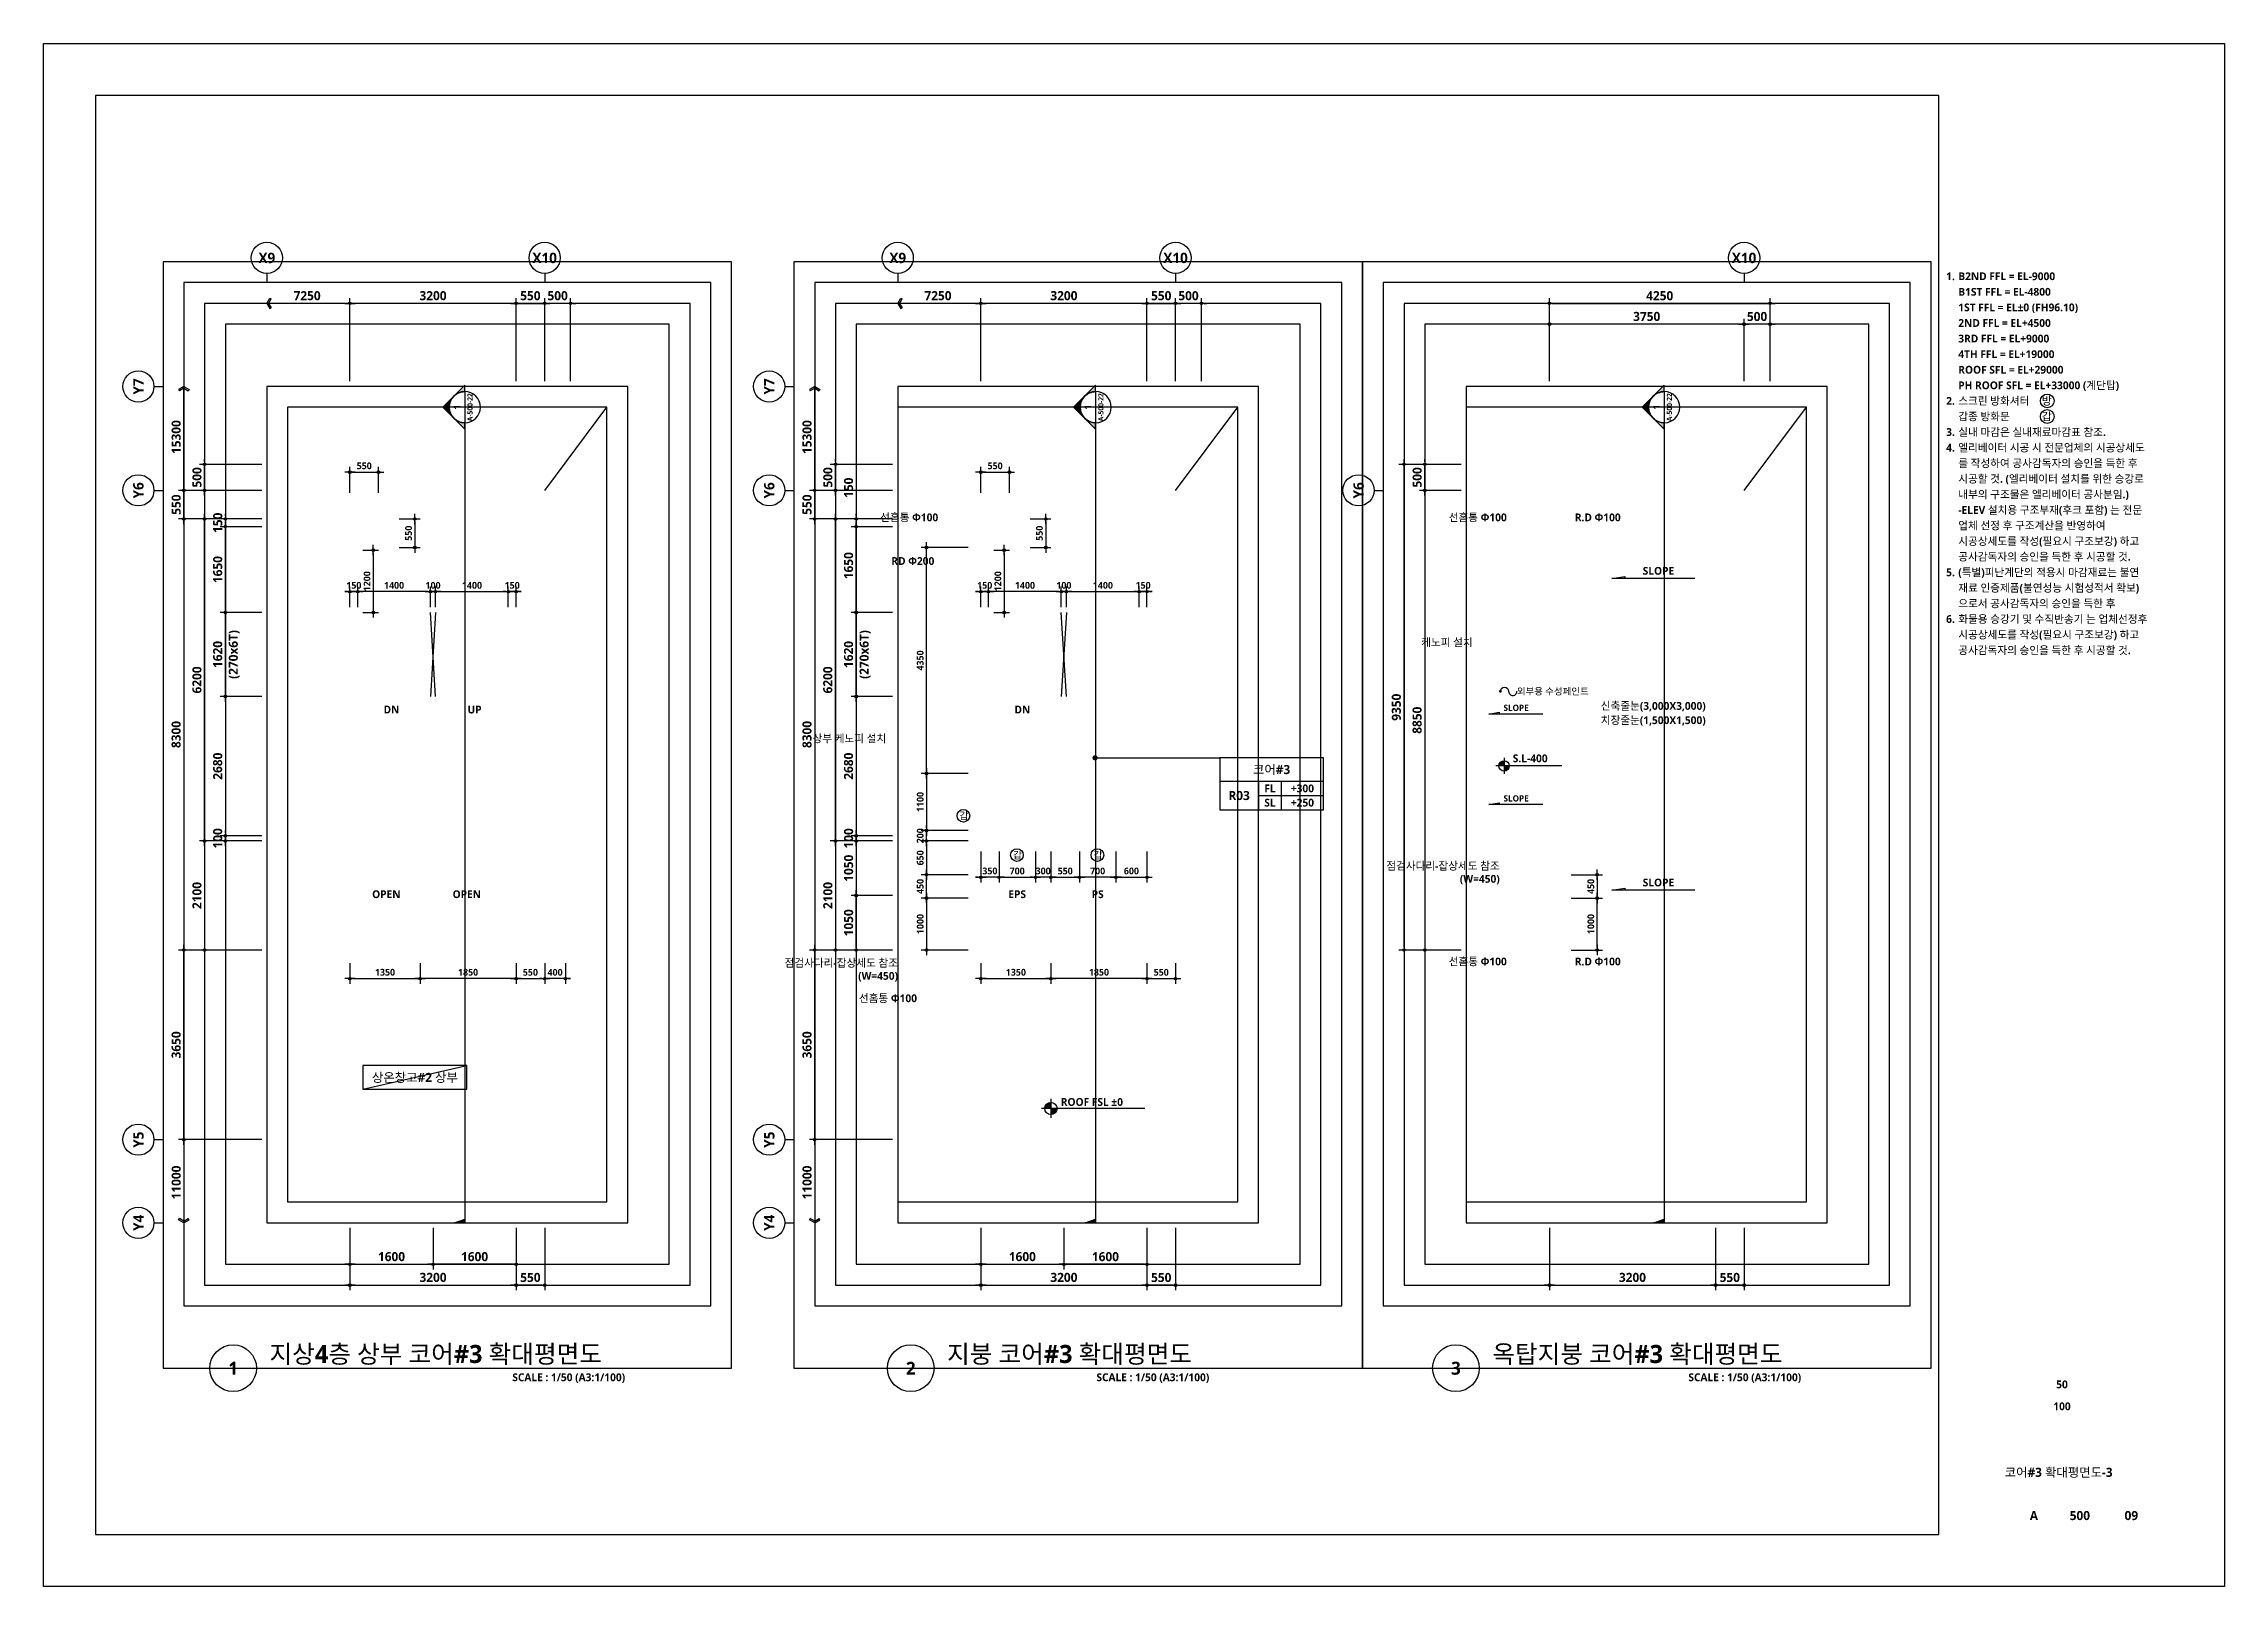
# Model space of a CAD drawing. Header units: millimetres. Extents: x -12482 to 126000, y 0 to 220200.
# Drawn here: x 84000 to 126000, y 59400 to 89100 of the extents above; entities that cross this region are included whole.
import ezdxf
from ezdxf.enums import TextEntityAlignment as Align

# ---------------------------------------------------------------- set-up
doc = ezdxf.new("R2010")
doc.units = ezdxf.units.MM
doc.header["$LTSCALE"] = 60
doc.linetypes.add('CEN', pattern=[62, 60, -1, 0, -1])
doc.layers.get('Defpoints').update_dxf_attribs({"color": 153})
for name, color, linetype in [('A-ANNO-DIM', 4, 'Continuous'), ('A-ANNO-GRA1', 7, 'Continuous'), ('A-ANNO-LEAD', 4, 'Continuous'), ('A-ANNO-NOTE', 7, 'Continuous'), ('A-ANNO-PONT', 7, 'Continuous'), ('A-ANNO-SYMB', 7, 'Continuous'), ('A-ANNO-TEXT1', 7, 'Continuous'), ('A-ANNO-TEXT2', 3, 'Continuous'), ('A-ANNO-TITL', 7, 'Continuous'), ('A-FLOR-OPEN-BELO', 6, 'CEN'), ('A-ST-AXIS-BUB', 7, 'Continuous'), ('A-ST-AXIS-DIM', 7, 'Continuous'), ('AA-MKXS', 3, 'Continuous'), ('AA-MKXX', 3, 'Continuous'), ('AA-XXXX-TXT1', 2, 'Continuous')]:
    doc.layers.add(name, color=color, linetype=linetype)
for name, color, linetype, plot in [('Defpoint', 161, 'Continuous', False), ('G(그리드1)', 185, 'Continuous', False), ('G(그리드2)', 235, 'Continuous', False)]:
    doc.layers.add(name, color=color, linetype=linetype, plot=plot)
doc.styles.add('2020음성 1차', font='NanumGothicBold.ttf')
doc.styles.add('SAMOO', font='romans.shx', dxfattribs={"bigfont": 'whgtxt.shx'})
doc.styles.add('SH_나눔', font='')
doc.styles.add('SH_대대리576', font='')
doc.styles.add('SH_진천_나눔', font='')
doc.styles.get('SH_나눔').set_extended_font_data('NanumGothic', bold=True)
doc.styles.get('SH_대대리576').set_extended_font_data('NanumGothic', bold=True)
doc.styles.get('SH_진천_나눔').set_extended_font_data('NanumGothic', bold=True)
doc.dimstyles.new('SHP 50', dxfattribs={"dimscale": 50, "dimtxt": 3.5, "dimasz": 1, "dimexe": 2, "dimexo": 2, "dimgap": 1, "dimtad": 1, "dimdec": 0, "dimzin": 0, "dimdsep": 46, "dimtxsty": 'SH_진천_나눔', "dimblk": 'DIMDOT', "dimcen": 0.09, "dimclrd": 256, "dimclre": 256, "dimclrt": 3, "dimadec": 0, "dimazin": 1, "dimtfac": 1, "dimtdec": 0, "dimtix": 1, "dimtmove": 2, "dimatfit": 0, "dimldrblk": 'DIMDOT', "dimfxl": 1, "dimtolj": 1, "dimtzin": 0, "dimlwd": -1, "dimlwe": -1, "dimarcsym": 0})
doc.dimstyles.new('SHP 50내부', dxfattribs={"dimscale": 50, "dimtxt": 2.6, "dimasz": 1, "dimexe": 2, "dimexo": 2, "dimgap": 1, "dimtad": 1, "dimdec": 0, "dimzin": 0, "dimdsep": 46, "dimtxsty": '2020음성 1차', "dimblk": 'DIMDOT', "dimcen": 0.09, "dimclrd": 256, "dimclre": 256, "dimclrt": 3, "dimadec": 0, "dimazin": 1, "dimtfac": 1, "dimtdec": 0, "dimtix": 1, "dimtmove": 2, "dimatfit": 0, "dimldrblk": 'DIMDOT', "dimfxl": 1, "dimtolj": 1, "dimtzin": 0, "dimlwd": -1, "dimlwe": -1, "dimarcsym": 0})

msp = doc.modelspace()

# ---------------------------------------------------------------- texts
at = {"layer": 'A-ANNO-TEXT1'}
for s, height, style, p in [('X9', 200, 'SH_진천_나눔', (88300, 84975)), ('X10', 200, 'SH_진천_나눔', (93650, 84975)), ('X9', 200, 'SH_진천_나눔', (100450, 84975)), ('X10', 200, 'SH_진천_나눔', (105800, 84975)), ('X10', 200, 'SH_진천_나눔', (116750, 84975)), ('SLOPE', 150, 'SH_진천_나눔', (115100, 78950)), ('신축줄눈(3,000X3,000)', 150, '2020음성 1차', (115000, 76350)), ('DN', 150, 'SH_진천_나눔', (90700, 76280)), ('UP', 150, 'SH_진천_나눔', (92300, 76280)), ('DN', 150, 'SH_진천_나눔', (102850, 76280)), ('SLOPE', 120, 'SH_진천_나눔', (112359, 76313.1)), ('치장줄눈(1,500X1,500)', 150, '2020음성 1차', (115000, 76075.1)), ('SLOPE', 120, 'SH_진천_나눔', (112359, 74569.5)), ('OPEN', 150, 'SH_진천_나눔', (90600, 72725)), ('OPEN', 150, 'SH_진천_나눔', (92150, 72725)), ('EPS', 150, 'SH_진천_나눔', (102750, 72725)), ('PS', 150, 'SH_진천_나눔', (104300, 72725)), ('SLOPE', 150, 'SH_진천_나눔', (115100, 72950))]:
    msp.add_text(s, height=height, dxfattribs=dict(at, style=style)).set_placement(p, align=Align.MIDDLE_CENTER)
at = {"layer": 'A-ANNO-TEXT1', "style": 'SH_진천_나눔'}
for s, p in [('Y7', (85825, 82500)), ('Y7', (97975, 82500)), ('Y6', (85825, 80500)), ('Y6', (97975, 80500)), ('Y6', (109325, 80500)), ('Y5', (85825, 68000)), ('Y5', (97975, 68000)), ('Y4', (85825, 66400)), ('Y4', (97975, 66400))]:
    msp.add_text(s, height=200, rotation=90, dxfattribs=at).set_placement(p, align=Align.MIDDLE_CENTER)
at = {"layer": 'A-ANNO-TEXT1', "style": '2020음성 1차'}
for s, p in [('선홈통 Φ100', (101229.7, 79979.7)), ('선홈통 Φ100', (112179.7, 79979.7)), ('RD Φ200', (101154.7, 79139.7)), ('점검사다리-잡상세도 참조', (112043.7, 73270.3)), ('(W=450)', (112043.7, 73020.3)), ('점검사다리-잡상세도 참조', (100455.3, 71402.6)), ('선홈통 Φ100', (112179.7, 71429.7)), ('(W=450)', (100455.3, 71152.6)), ('선홈통 Φ100', (100821.2, 70722.1))]:
    msp.add_text(s, height=150, dxfattribs=at).set_placement(p, align=Align.MIDDLE_RIGHT)
for s, height, p in [('R.D Φ100', 150, (113490.3, 79979.7)), ('케노피 설치', 150, (110530.7, 77574.7, 103000)), ('외부용 수성페인트', 130, (112374.3, 76630.9)), ('상부 케노피 설치', 150, (98808.8, 75723.1, 103000)), ('R.D Φ100', 150, (113490.3, 71429.7))]:
    msp.add_text(s, height=height, dxfattribs=at).set_placement(p, align=Align.MIDDLE_LEFT)
msp.add_text('S.L-400', height=150, dxfattribs=at).set_placement((112294.5, 75265.8))
at = {"layer": 'A-ANNO-TEXT2', "style": 'SH_진천_나눔'}
msp.add_text('상온창고#2 상부', height=175, dxfattribs=at).set_placement((91150, 69200), align=Align.MIDDLE)
at = {"layer": 'A-ANNO-TITL', "style": 'SH_진천_나눔'}
for s, height, p in [('50', 150, (122872.6, 63288.9)), ('100', 150, (122872.6, 62866.7)), (' 코어#3 확대평면도-3', 175, (122778.4, 61598.6)), ('A', 175, (122331.3, 60763.5)), ('500', 175, (123216.8, 60763.5)), ('09', 175, (124207.9, 60763.5))]:
    msp.add_text(s, height=height, dxfattribs=at).set_placement(p, align=Align.MIDDLE)
at = {"layer": 'A-ST-AXIS-DIM', "color": 3, "char_height": 175, "attachment_point": 5, "style": 'SH_진천_나눔'}
for insert in [(89075, 84246.6), (101225, 84246.6)]:
    msp.add_mtext('\\A1;7250', dxfattribs=dict(at, insert=insert))
at = {"layer": 'A-ST-AXIS-DIM', "color": 3, "char_height": 175, "attachment_point": 5, "rotation": 90, "style": 'SH_진천_나눔'}
for s, insert in [('\\A1;15300', (86553.4, 81525)), ('\\A1;15300', (98703.4, 81525)), ('\\A1;11000', (86554, 67175)), ('\\A1;11000', (98704, 67175))]:
    msp.add_mtext(s, dxfattribs=dict(at, insert=insert))

# ---------------------------------------------------------------- blocks, each defined once
blk = doc.blocks.new('*U13166')
at = {"layer": 'A-ANNO-TITL'}
blk.add_line((0, 0), (6450, 0), dxfattribs=at)
blk.add_circle((-450, 0), 450, dxfattribs=at)
at = {"layer": 'AA-XXXX-TXT1', "style": 'SH_진천_나눔'}
blk.add_attdef('DWG.TITLE', (250, 100), '', height=350, dxfattribs=at)
at = {"layer": 'AA-XXXX-TXT1', "color": 7, "style": 'SH_진천_나눔'}
blk.add_attdef('NO1', text='', height=300, dxfattribs=at).set_placement((-450, 0), align=Align.MIDDLE)
at = {"layer": 'AA-XXXX-TXT1', "style": 'SH_진천_나눔'}
blk.add_attdef('SCALE', text='', height=150, dxfattribs=at).set_placement((6200, -100), align=Align.TOP_RIGHT)
blk = doc.blocks.new('*U13167')
at = {"layer": 'A-ANNO-TITL'}
blk.add_line((0, 0), (5550, 0), dxfattribs=at)
blk.add_circle((-450, 0), 450, dxfattribs=at)
at = {"layer": 'AA-XXXX-TXT1', "style": 'SH_진천_나눔'}
blk.add_attdef('DWG.TITLE', (250, 100), '', height=350, dxfattribs=at)
at = {"layer": 'AA-XXXX-TXT1', "color": 7, "style": 'SH_진천_나눔'}
blk.add_attdef('NO1', text='', height=300, dxfattribs=at).set_placement((-450, 0), align=Align.MIDDLE)
at = {"layer": 'AA-XXXX-TXT1', "style": 'SH_진천_나눔'}
blk.add_attdef('SCALE', text='', height=150, dxfattribs=at).set_placement((5300, -100), align=Align.TOP_RIGHT)
blk = doc.blocks.new('*U13168')
at = {"layer": 'A-ANNO-TITL'}
blk.add_line((0, 0), (7350, 0), dxfattribs=at)
blk.add_circle((-450, 0), 450, dxfattribs=at)
at = {"layer": 'AA-XXXX-TXT1', "style": 'SH_진천_나눔'}
blk.add_attdef('DWG.TITLE', (250, 100), '', height=350, dxfattribs=at)
at = {"layer": 'AA-XXXX-TXT1', "color": 7, "style": 'SH_진천_나눔'}
blk.add_attdef('NO1', text='', height=300, dxfattribs=at).set_placement((-450, 0), align=Align.MIDDLE)
at = {"layer": 'AA-XXXX-TXT1', "style": 'SH_진천_나눔'}
blk.add_attdef('SCALE', text='', height=150, dxfattribs=at).set_placement((7100, -100), align=Align.TOP_RIGHT)
blk = doc.blocks.new('DIMDOT')
at = {"color": 0}
blk.add_line((-2, 0), (2, 0), dxfattribs=at)
for radius in [0.5, 0.25]:
    blk.add_circle((0, 0), radius, dxfattribs=at)
blk = doc.blocks.new('*D17212')
at = {"layer": 'A-ST-AXIS-DIM'}
for p, q in [((89900, 82600), (89900, 84200)), ((93050, 84100), (89950, 84100)), ((93100, 82600), (93100, 84200))]:
    blk.add_line(p, q, dxfattribs=at)
at = {"layer": 'Defpoints', "color": 0}
for p in [(89900, 84100), (89900, 82500), (93100, 82500)]:
    blk.add_point(p, dxfattribs=at)
at = {"layer": 'A-ST-AXIS-DIM', "linetype": 'ByBlock', "xscale": 50, "yscale": 50, "zscale": 50, "rotation": 180}
blk.add_blockref('DIMDOT', (89900, 84100), dxfattribs=at)
at = {"layer": 'A-ST-AXIS-DIM', "linetype": 'ByBlock', "xscale": 50, "yscale": 50, "zscale": 50}
blk.add_blockref('DIMDOT', (93100, 84100), dxfattribs=at)
at = {"layer": 'A-ST-AXIS-DIM', "color": 3, "insert": (91500, 84247), "char_height": 175, "attachment_point": 5, "style": 'SH_진천_나눔'}
blk.add_mtext('\\A1;3200', dxfattribs=at)
blk = doc.blocks.new('*D17213')
at = {"layer": 'A-ST-AXIS-DIM'}
for p, q in [((93100, 82600), (93100, 84200)), ((93150, 84100), (93600, 84100)), ((93650, 82600), (93650, 84200))]:
    blk.add_line(p, q, dxfattribs=at)
at = {"layer": 'Defpoints', "color": 0}
for p in [(93650, 84100), (93100, 82500), (93650, 82500)]:
    blk.add_point(p, dxfattribs=at)
at = {"layer": 'A-ST-AXIS-DIM', "linetype": 'ByBlock', "xscale": 50, "yscale": 50, "zscale": 50, "rotation": 180}
blk.add_blockref('DIMDOT', (93100, 84100), dxfattribs=at)
at = {"layer": 'A-ST-AXIS-DIM', "linetype": 'ByBlock', "xscale": 50, "yscale": 50, "zscale": 50}
blk.add_blockref('DIMDOT', (93650, 84100), dxfattribs=at)
at = {"layer": 'A-ST-AXIS-DIM', "color": 3, "insert": (93375, 84246), "char_height": 175, "attachment_point": 5, "style": 'SH_진천_나눔'}
blk.add_mtext('\\A1;550', dxfattribs=at)
blk = doc.blocks.new('A-ST-AXIS-BUB-1')
at = {"layer": 'A-ST-AXIS-BUB'}
blk.add_line((0, 350), (0, 0), dxfattribs=at)
blk.add_circle((0, 950), 600, dxfattribs=at)
blk = doc.blocks.new('arrow1')
at = {"color": 0}
for p, q in [((0, 0), (0.29, 0.5)), ((0, 0), (0.29, -0.5)), ((0.16, 0), (0.41, 0.43)), ((0.16, 0), (0.41, -0.43)), ((0.29, 0.5), (0.41, 0.43)), ((0.29, -0.5), (0.41, -0.43))]:
    blk.add_line(p, q, dxfattribs=at)
blk = doc.blocks.new('*D17214')
at = {"layer": 'A-ST-AXIS-DIM'}
for p, q in [((88200, 79950), (86600, 79950)), ((86700, 79900), (86700, 71700)), ((88200, 71650), (86600, 71650))]:
    blk.add_line(p, q, dxfattribs=at)
at = {"layer": 'Defpoints', "color": 0}
for p in [(88300, 79950), (86700, 71650), (88300, 71650)]:
    blk.add_point(p, dxfattribs=at)
at = {"layer": 'A-ST-AXIS-DIM', "linetype": 'ByBlock', "xscale": 50, "yscale": 50, "zscale": 50}
for p, rotation in [((86700, 79950), 90), ((86700, 71650), 270)]:
    blk.add_blockref('DIMDOT', p, dxfattribs=dict(at, rotation=rotation))
at = {"layer": 'A-ST-AXIS-DIM', "color": 3, "insert": (86553, 75800), "char_height": 175, "attachment_point": 5, "rotation": 90, "style": 'SH_진천_나눔'}
blk.add_mtext('\\A1;8300', dxfattribs=at)
blk = doc.blocks.new('*D17215')
at = {"layer": 'A-ST-AXIS-DIM'}
for p, q in [((88200, 80500), (86600, 80500)), ((86700, 80000), (86700, 80450)), ((88200, 79950), (86600, 79950))]:
    blk.add_line(p, q, dxfattribs=at)
at = {"layer": 'Defpoints', "color": 0}
for p in [(86700, 80500), (88300, 80500), (88300, 79950)]:
    blk.add_point(p, dxfattribs=at)
at = {"layer": 'A-ST-AXIS-DIM', "linetype": 'ByBlock', "xscale": 50, "yscale": 50, "zscale": 50}
for p, rotation in [((86700, 80500), 90), ((86700, 79950), 270)]:
    blk.add_blockref('DIMDOT', p, dxfattribs=dict(at, rotation=rotation))
at = {"layer": 'A-ST-AXIS-DIM', "color": 3, "insert": (86554, 80225), "char_height": 175, "attachment_point": 5, "rotation": 90, "style": 'SH_진천_나눔'}
blk.add_mtext('\\A1;550', dxfattribs=at)
blk = doc.blocks.new('*D17216')
at = {"layer": 'A-ST-AXIS-DIM'}
for p, q in [((88200, 71650), (86600, 71650)), ((86700, 68050), (86700, 71600)), ((88200, 68000), (86600, 68000))]:
    blk.add_line(p, q, dxfattribs=at)
at = {"layer": 'Defpoints', "color": 0}
for p in [(86700, 71650), (88300, 71650), (88300, 68000)]:
    blk.add_point(p, dxfattribs=at)
at = {"layer": 'A-ST-AXIS-DIM', "linetype": 'ByBlock', "xscale": 50, "yscale": 50, "zscale": 50}
for p, rotation in [((86700, 71650), 90), ((86700, 68000), 270)]:
    blk.add_blockref('DIMDOT', p, dxfattribs=dict(at, rotation=rotation))
at = {"layer": 'A-ST-AXIS-DIM', "color": 3, "insert": (86553, 69825), "char_height": 175, "attachment_point": 5, "rotation": 90, "style": 'SH_진천_나눔'}
blk.add_mtext('\\A1;3650', dxfattribs=at)
blk = doc.blocks.new('*D17217')
at = {"layer": 'A-ST-AXIS-DIM'}
for p, q in [((88200, 73750), (87000, 73750)), ((87100, 73700), (87100, 71700)), ((88200, 71650), (87000, 71650))]:
    blk.add_line(p, q, dxfattribs=at)
at = {"layer": 'Defpoints', "color": 0}
for p in [(88300, 73750), (87100, 71650), (88300, 71650)]:
    blk.add_point(p, dxfattribs=at)
at = {"layer": 'A-ST-AXIS-DIM', "linetype": 'ByBlock', "xscale": 50, "yscale": 50, "zscale": 50}
for p, rotation in [((87100, 73750), 90), ((87100, 71650), 270)]:
    blk.add_blockref('DIMDOT', p, dxfattribs=dict(at, rotation=rotation))
at = {"layer": 'A-ST-AXIS-DIM', "color": 3, "insert": (86954, 72700), "char_height": 175, "attachment_point": 5, "rotation": 90, "style": 'SH_진천_나눔'}
blk.add_mtext('\\A1;2100', dxfattribs=at)
blk = doc.blocks.new('*D17218')
at = {"layer": 'A-ST-AXIS-DIM'}
for p, q in [((88200, 79950), (87000, 79950)), ((87100, 73800), (87100, 79900)), ((88200, 73750), (87000, 73750))]:
    blk.add_line(p, q, dxfattribs=at)
at = {"layer": 'Defpoints', "color": 0}
for p in [(87100, 79950), (88300, 79950), (88300, 73750)]:
    blk.add_point(p, dxfattribs=at)
at = {"layer": 'A-ST-AXIS-DIM', "linetype": 'ByBlock', "xscale": 50, "yscale": 50, "zscale": 50}
for p, rotation in [((87100, 79950), 90), ((87100, 73750), 270)]:
    blk.add_blockref('DIMDOT', p, dxfattribs=dict(at, rotation=rotation))
at = {"layer": 'A-ST-AXIS-DIM', "color": 3, "insert": (86953, 76850), "char_height": 175, "attachment_point": 5, "rotation": 90, "style": 'SH_진천_나눔'}
blk.add_mtext('\\A1;6200', dxfattribs=at)
blk = doc.blocks.new('*D17219')
at = {"layer": 'A-ST-AXIS-DIM'}
for p, q in [((102050, 82600), (102050, 84200)), ((105200, 84100), (102100, 84100)), ((105250, 82600), (105250, 84200))]:
    blk.add_line(p, q, dxfattribs=at)
at = {"layer": 'Defpoints', "color": 0}
for p in [(102050, 84100), (102050, 82500), (105250, 82500)]:
    blk.add_point(p, dxfattribs=at)
at = {"layer": 'A-ST-AXIS-DIM', "linetype": 'ByBlock', "xscale": 50, "yscale": 50, "zscale": 50, "rotation": 180}
blk.add_blockref('DIMDOT', (102050, 84100), dxfattribs=at)
at = {"layer": 'A-ST-AXIS-DIM', "linetype": 'ByBlock', "xscale": 50, "yscale": 50, "zscale": 50}
blk.add_blockref('DIMDOT', (105250, 84100), dxfattribs=at)
at = {"layer": 'A-ST-AXIS-DIM', "color": 3, "insert": (103650, 84247), "char_height": 175, "attachment_point": 5, "style": 'SH_진천_나눔'}
blk.add_mtext('\\A1;3200', dxfattribs=at)
blk = doc.blocks.new('*D17220')
at = {"layer": 'A-ST-AXIS-DIM'}
for p, q in [((105250, 82600), (105250, 84200)), ((105300, 84100), (105750, 84100)), ((105800, 82600), (105800, 84200))]:
    blk.add_line(p, q, dxfattribs=at)
at = {"layer": 'Defpoints', "color": 0}
for p in [(105800, 84100), (105250, 82500), (105800, 82500)]:
    blk.add_point(p, dxfattribs=at)
at = {"layer": 'A-ST-AXIS-DIM', "linetype": 'ByBlock', "xscale": 50, "yscale": 50, "zscale": 50, "rotation": 180}
blk.add_blockref('DIMDOT', (105250, 84100), dxfattribs=at)
at = {"layer": 'A-ST-AXIS-DIM', "linetype": 'ByBlock', "xscale": 50, "yscale": 50, "zscale": 50}
blk.add_blockref('DIMDOT', (105800, 84100), dxfattribs=at)
at = {"layer": 'A-ST-AXIS-DIM', "color": 3, "insert": (105525, 84246), "char_height": 175, "attachment_point": 5, "style": 'SH_진천_나눔'}
blk.add_mtext('\\A1;550', dxfattribs=at)
blk = doc.blocks.new('*D17221')
at = {"layer": 'A-ST-AXIS-DIM'}
for p, q in [((100350, 79950), (98750, 79950)), ((98850, 79900), (98850, 71700)), ((100350, 71650), (98750, 71650))]:
    blk.add_line(p, q, dxfattribs=at)
at = {"layer": 'Defpoints', "color": 0}
for p in [(100450, 79950), (98850, 71650), (100450, 71650)]:
    blk.add_point(p, dxfattribs=at)
at = {"layer": 'A-ST-AXIS-DIM', "linetype": 'ByBlock', "xscale": 50, "yscale": 50, "zscale": 50}
for p, rotation in [((98850, 79950), 90), ((98850, 71650), 270)]:
    blk.add_blockref('DIMDOT', p, dxfattribs=dict(at, rotation=rotation))
at = {"layer": 'A-ST-AXIS-DIM', "color": 3, "insert": (98703, 75800), "char_height": 175, "attachment_point": 5, "rotation": 90, "style": 'SH_진천_나눔'}
blk.add_mtext('\\A1;8300', dxfattribs=at)
blk = doc.blocks.new('*D17222')
at = {"layer": 'A-ST-AXIS-DIM'}
for p, q in [((100350, 80500), (98750, 80500)), ((98850, 80000), (98850, 80450)), ((100350, 79950), (98750, 79950))]:
    blk.add_line(p, q, dxfattribs=at)
at = {"layer": 'Defpoints', "color": 0}
for p in [(98850, 80500), (100450, 80500), (100450, 79950)]:
    blk.add_point(p, dxfattribs=at)
at = {"layer": 'A-ST-AXIS-DIM', "linetype": 'ByBlock', "xscale": 50, "yscale": 50, "zscale": 50}
for p, rotation in [((98850, 80500), 90), ((98850, 79950), 270)]:
    blk.add_blockref('DIMDOT', p, dxfattribs=dict(at, rotation=rotation))
at = {"layer": 'A-ST-AXIS-DIM', "color": 3, "insert": (98704, 80225), "char_height": 175, "attachment_point": 5, "rotation": 90, "style": 'SH_진천_나눔'}
blk.add_mtext('\\A1;550', dxfattribs=at)
blk = doc.blocks.new('*D17223')
at = {"layer": 'A-ST-AXIS-DIM'}
for p, q in [((100350, 71650), (98750, 71650)), ((98850, 68050), (98850, 71600)), ((100350, 68000), (98750, 68000))]:
    blk.add_line(p, q, dxfattribs=at)
at = {"layer": 'Defpoints', "color": 0}
for p in [(98850, 71650), (100450, 71650), (100450, 68000)]:
    blk.add_point(p, dxfattribs=at)
at = {"layer": 'A-ST-AXIS-DIM', "linetype": 'ByBlock', "xscale": 50, "yscale": 50, "zscale": 50}
for p, rotation in [((98850, 71650), 90), ((98850, 68000), 270)]:
    blk.add_blockref('DIMDOT', p, dxfattribs=dict(at, rotation=rotation))
at = {"layer": 'A-ST-AXIS-DIM', "color": 3, "insert": (98703, 69825), "char_height": 175, "attachment_point": 5, "rotation": 90, "style": 'SH_진천_나눔'}
blk.add_mtext('\\A1;3650', dxfattribs=at)
blk = doc.blocks.new('*D17224')
at = {"layer": 'A-ST-AXIS-DIM'}
for p, q in [((100350, 73750), (99150, 73750)), ((99250, 73700), (99250, 71700)), ((100350, 71650), (99150, 71650))]:
    blk.add_line(p, q, dxfattribs=at)
at = {"layer": 'Defpoints', "color": 0}
for p in [(100450, 73750), (99250, 71650), (100450, 71650)]:
    blk.add_point(p, dxfattribs=at)
at = {"layer": 'A-ST-AXIS-DIM', "linetype": 'ByBlock', "xscale": 50, "yscale": 50, "zscale": 50}
for p, rotation in [((99250, 73750), 90), ((99250, 71650), 270)]:
    blk.add_blockref('DIMDOT', p, dxfattribs=dict(at, rotation=rotation))
at = {"layer": 'A-ST-AXIS-DIM', "color": 3, "insert": (99104, 72700), "char_height": 175, "attachment_point": 5, "rotation": 90, "style": 'SH_진천_나눔'}
blk.add_mtext('\\A1;2100', dxfattribs=at)
blk = doc.blocks.new('*D17225')
at = {"layer": 'A-ST-AXIS-DIM'}
for p, q in [((100350, 79950), (99150, 79950)), ((99250, 73800), (99250, 79900)), ((100350, 73750), (99150, 73750))]:
    blk.add_line(p, q, dxfattribs=at)
at = {"layer": 'Defpoints', "color": 0}
for p in [(99250, 79950), (100450, 79950), (100450, 73750)]:
    blk.add_point(p, dxfattribs=at)
at = {"layer": 'A-ST-AXIS-DIM', "linetype": 'ByBlock', "xscale": 50, "yscale": 50, "zscale": 50}
for p, rotation in [((99250, 79950), 90), ((99250, 73750), 270)]:
    blk.add_blockref('DIMDOT', p, dxfattribs=dict(at, rotation=rotation))
at = {"layer": 'A-ST-AXIS-DIM', "color": 3, "insert": (99103, 76850), "char_height": 175, "attachment_point": 5, "rotation": 90, "style": 'SH_진천_나눔'}
blk.add_mtext('\\A1;6200', dxfattribs=at)
blk = doc.blocks.new('*D17226')
at = {"layer": 'A-ST-AXIS-DIM'}
for p, q in [((113000, 82600), (113000, 83800)), ((116700, 83700), (113050, 83700)), ((116750, 82600), (116750, 83800))]:
    blk.add_line(p, q, dxfattribs=at)
at = {"layer": 'Defpoints', "color": 0}
for p in [(113000, 83700), (113000, 82500), (116750, 82500)]:
    blk.add_point(p, dxfattribs=at)
at = {"layer": 'A-ST-AXIS-DIM', "linetype": 'ByBlock', "xscale": 50, "yscale": 50, "zscale": 50, "rotation": 180}
blk.add_blockref('DIMDOT', (113000, 83700), dxfattribs=at)
at = {"layer": 'A-ST-AXIS-DIM', "linetype": 'ByBlock', "xscale": 50, "yscale": 50, "zscale": 50}
blk.add_blockref('DIMDOT', (116750, 83700), dxfattribs=at)
at = {"layer": 'A-ST-AXIS-DIM', "color": 3, "insert": (114875, 83847), "char_height": 175, "attachment_point": 5, "style": 'SH_진천_나눔'}
blk.add_mtext('\\A1;3750', dxfattribs=at)
blk = doc.blocks.new('*D17227')
at = {"layer": 'A-ST-AXIS-DIM'}
for p, q in [((111300, 81000), (110100, 81000)), ((110200, 71700), (110200, 80950)), ((111300, 71650), (110100, 71650))]:
    blk.add_line(p, q, dxfattribs=at)
at = {"layer": 'Defpoints', "color": 0}
for p in [(110200, 81000), (111400, 81000), (111400, 71650)]:
    blk.add_point(p, dxfattribs=at)
at = {"layer": 'A-ST-AXIS-DIM', "linetype": 'ByBlock', "xscale": 50, "yscale": 50, "zscale": 50}
for p, rotation in [((110200, 81000), 90), ((110200, 71650), 270)]:
    blk.add_blockref('DIMDOT', p, dxfattribs=dict(at, rotation=rotation))
at = {"layer": 'A-ST-AXIS-DIM', "color": 3, "insert": (110053, 76325), "char_height": 175, "attachment_point": 5, "rotation": 90, "style": 'SH_진천_나눔'}
blk.add_mtext('\\A1;9350', dxfattribs=at)
blk = doc.blocks.new('*D17228')
at = {"layer": 'A-ST-AXIS-DIM'}
for p, q in [((111300, 80500), (110500, 80500)), ((110600, 80450), (110600, 71700)), ((111300, 71650), (110500, 71650))]:
    blk.add_line(p, q, dxfattribs=at)
at = {"layer": 'Defpoints', "color": 0}
for p in [(111400, 80500), (110600, 71650), (111400, 71650)]:
    blk.add_point(p, dxfattribs=at)
at = {"layer": 'A-ST-AXIS-DIM', "linetype": 'ByBlock', "xscale": 50, "yscale": 50, "zscale": 50}
for p, rotation in [((110600, 80500), 90), ((110600, 71650), 270)]:
    blk.add_blockref('DIMDOT', p, dxfattribs=dict(at, rotation=rotation))
at = {"layer": 'A-ST-AXIS-DIM', "color": 3, "insert": (110453, 76075), "char_height": 175, "attachment_point": 5, "rotation": 90, "style": 'SH_진천_나눔'}
blk.add_mtext('\\A1;8850', dxfattribs=at)
blk = doc.blocks.new('*D17375')
at = {"layer": 'A-ANNO-DIM'}
for p, q in [((113420, 73100), (114020, 73100)), ((113920, 73050), (113920, 72700)), ((113420, 72650), (114020, 72650))]:
    blk.add_line(p, q, dxfattribs=at)
at = {"layer": 'Defpoints', "color": 0}
for p in [(113320, 73100), (113320, 72650), (113920, 72650)]:
    blk.add_point(p, dxfattribs=at)
at = {"layer": 'A-ANNO-DIM', "linetype": 'ByBlock', "xscale": 50, "yscale": 50, "zscale": 50}
for p, rotation in [((113920, 73100), 90), ((113920, 72650), 270)]:
    blk.add_blockref('DIMDOT', p, dxfattribs=dict(at, rotation=rotation))
at = {"layer": 'A-ANNO-DIM', "color": 3, "insert": (113799, 72875), "char_height": 130, "attachment_point": 5, "rotation": 90, "style": '2020음성 1차'}
blk.add_mtext('\\A1;450', dxfattribs=at)
blk = doc.blocks.new('*D17376')
at = {"layer": 'A-ANNO-DIM'}
for p, q in [((113420, 72650), (114020, 72650)), ((113920, 71700), (113920, 72600)), ((113420, 71650), (114020, 71650))]:
    blk.add_line(p, q, dxfattribs=at)
at = {"layer": 'Defpoints', "color": 0}
for p in [(113320, 72650), (113920, 72650), (113320, 71650)]:
    blk.add_point(p, dxfattribs=at)
at = {"layer": 'A-ANNO-DIM', "linetype": 'ByBlock', "xscale": 50, "yscale": 50, "zscale": 50}
for p, rotation in [((113920, 72650), 90), ((113920, 71650), 270)]:
    blk.add_blockref('DIMDOT', p, dxfattribs=dict(at, rotation=rotation))
at = {"layer": 'A-ANNO-DIM', "color": 3, "insert": (113799, 72150), "char_height": 130, "attachment_point": 5, "rotation": 90, "style": '2020음성 1차'}
blk.add_mtext('\\A1;1000', dxfattribs=at)
blk = doc.blocks.new('*D17392')
at = {"layer": 'A-ST-AXIS-DIM'}
for p, q in [((116700, 83700), (116650, 83700)), ((116750, 82600), (116750, 83800)), ((117250, 83700), (116750, 83700)), ((117250, 82600), (117250, 83800)), ((117300, 83700), (117350, 83700))]:
    blk.add_line(p, q, dxfattribs=at)
at = {"layer": 'Defpoints', "color": 0}
for p in [(116750, 83700), (116750, 82500), (117250, 82500)]:
    blk.add_point(p, dxfattribs=at)
at = {"layer": 'A-ST-AXIS-DIM', "linetype": 'ByBlock', "xscale": 50, "yscale": 50, "zscale": 50}
blk.add_blockref('DIMDOT', (116750, 83700), dxfattribs=at)
at = {"layer": 'A-ST-AXIS-DIM', "linetype": 'ByBlock', "xscale": 50, "yscale": 50, "zscale": 50, "rotation": 180}
blk.add_blockref('DIMDOT', (117250, 83700), dxfattribs=at)
at = {"layer": 'A-ST-AXIS-DIM', "color": 3, "insert": (117000, 83846), "char_height": 175, "attachment_point": 5, "style": 'SH_진천_나눔'}
blk.add_mtext('\\A1;500', dxfattribs=at)
blk = doc.blocks.new('*D17393')
at = {"layer": 'A-ST-AXIS-DIM'}
for p, q in [((113000, 82600), (113000, 84200)), ((113050, 84100), (117200, 84100)), ((117250, 82600), (117250, 84200))]:
    blk.add_line(p, q, dxfattribs=at)
at = {"layer": 'Defpoints', "color": 0}
for p in [(117250, 84100), (113000, 82500), (117250, 82500)]:
    blk.add_point(p, dxfattribs=at)
at = {"layer": 'A-ST-AXIS-DIM', "linetype": 'ByBlock', "xscale": 50, "yscale": 50, "zscale": 50, "rotation": 180}
blk.add_blockref('DIMDOT', (113000, 84100), dxfattribs=at)
at = {"layer": 'A-ST-AXIS-DIM', "linetype": 'ByBlock', "xscale": 50, "yscale": 50, "zscale": 50}
blk.add_blockref('DIMDOT', (117250, 84100), dxfattribs=at)
at = {"layer": 'A-ST-AXIS-DIM', "color": 3, "insert": (115125, 84246), "char_height": 175, "attachment_point": 5, "style": 'SH_진천_나눔'}
blk.add_mtext('\\A1;4250', dxfattribs=at)
blk = doc.blocks.new('*D17394')
at = {"layer": 'A-ST-AXIS-DIM'}
for p, q in [((110600, 81050), (110600, 81100)), ((111300, 81000), (110500, 81000)), ((110600, 80500), (110600, 81000)), ((111300, 80500), (110500, 80500)), ((110600, 80450), (110600, 80400))]:
    blk.add_line(p, q, dxfattribs=at)
at = {"layer": 'Defpoints', "color": 0}
for p in [(110600, 81000), (111400, 81000), (111400, 80500)]:
    blk.add_point(p, dxfattribs=at)
at = {"layer": 'A-ST-AXIS-DIM', "linetype": 'ByBlock', "xscale": 50, "yscale": 50, "zscale": 50}
for p, rotation in [((110600, 81000), 270), ((110600, 80500), 90)]:
    blk.add_blockref('DIMDOT', p, dxfattribs=dict(at, rotation=rotation))
at = {"layer": 'A-ST-AXIS-DIM', "color": 3, "insert": (110454, 80750), "char_height": 175, "attachment_point": 5, "rotation": 90, "style": 'SH_진천_나눔'}
blk.add_mtext('\\A1;500', dxfattribs=at)
blk = doc.blocks.new('G$C5E36A61E')
at = {"layer": 'A-ANNO-PONT'}
for points in [[(1814, 2981, 0.4142136), (648, 1814), (1814, 1814)], [(1814, 648, 0.4142136), (2981, 1814), (1814, 1814)]]:
    blk.add_hatch(color=256, dxfattribs=at).paths.add_polyline_path(points)
for p, q in [((14810, 1814), (0, 1814)), ((1814, 3629), (1814, 0))]:
    blk.add_line(p, q, dxfattribs=at)
blk.add_circle((1814, 1814), 1166, dxfattribs=at)
blk = doc.blocks.new('*D18140')
at = {"layer": 'A-ANNO-DIM'}
for p, q in [((91400, 78550), (91350, 78550)), ((91450, 78250), (91450, 78650)), ((91450, 78550), (91550, 78550)), ((91550, 78250), (91550, 78650)), ((91600, 78550), (91650, 78550))]:
    blk.add_line(p, q, dxfattribs=at)
at = {"layer": 'Defpoints', "color": 0}
for p in [(91550, 78550), (91450, 78150), (91550, 78150)]:
    blk.add_point(p, dxfattribs=at)
at = {"layer": 'A-ANNO-DIM', "linetype": 'ByBlock', "xscale": 50, "yscale": 50, "zscale": 50}
blk.add_blockref('DIMDOT', (91450, 78550), dxfattribs=at)
at = {"layer": 'A-ANNO-DIM', "linetype": 'ByBlock', "xscale": 50, "yscale": 50, "zscale": 50, "rotation": 180}
blk.add_blockref('DIMDOT', (91550, 78550), dxfattribs=at)
at = {"layer": 'A-ANNO-DIM', "color": 3, "insert": (91500, 78671), "char_height": 130, "attachment_point": 5, "style": '2020음성 1차'}
blk.add_mtext('\\A1;100', dxfattribs=at)
blk = doc.blocks.new('*D18141')
at = {"layer": 'A-ANNO-DIM'}
for p, q in [((90050, 78250), (90050, 78650)), ((91400, 78550), (90100, 78550)), ((91450, 78250), (91450, 78650))]:
    blk.add_line(p, q, dxfattribs=at)
at = {"layer": 'Defpoints', "color": 0}
for p in [(90050, 78550), (90050, 78150), (91450, 78150)]:
    blk.add_point(p, dxfattribs=at)
at = {"layer": 'A-ANNO-DIM', "linetype": 'ByBlock', "xscale": 50, "yscale": 50, "zscale": 50, "rotation": 180}
blk.add_blockref('DIMDOT', (90050, 78550), dxfattribs=at)
at = {"layer": 'A-ANNO-DIM', "linetype": 'ByBlock', "xscale": 50, "yscale": 50, "zscale": 50}
blk.add_blockref('DIMDOT', (91450, 78550), dxfattribs=at)
at = {"layer": 'A-ANNO-DIM', "color": 3, "insert": (90750, 78671), "char_height": 130, "attachment_point": 5, "style": '2020음성 1차'}
blk.add_mtext('\\A1;1400', dxfattribs=at)
blk = doc.blocks.new('*D18142')
at = {"layer": 'A-ANNO-DIM'}
for p, q in [((89850, 78550), (89800, 78550)), ((89900, 78250), (89900, 78650)), ((89900, 78550), (90050, 78550)), ((90050, 78250), (90050, 78650)), ((90100, 78550), (90150, 78550))]:
    blk.add_line(p, q, dxfattribs=at)
at = {"layer": 'Defpoints', "color": 0}
for p in [(90050, 78550), (89900, 78150), (90050, 78150)]:
    blk.add_point(p, dxfattribs=at)
at = {"layer": 'A-ANNO-DIM', "linetype": 'ByBlock', "xscale": 50, "yscale": 50, "zscale": 50}
blk.add_blockref('DIMDOT', (89900, 78550), dxfattribs=at)
at = {"layer": 'A-ANNO-DIM', "linetype": 'ByBlock', "xscale": 50, "yscale": 50, "zscale": 50, "rotation": 180}
blk.add_blockref('DIMDOT', (90050, 78550), dxfattribs=at)
at = {"layer": 'A-ANNO-DIM', "color": 3, "insert": (89975, 78671), "char_height": 130, "attachment_point": 5, "style": '2020음성 1차'}
blk.add_mtext('\\A1;150', dxfattribs=at)
blk = doc.blocks.new('*D18143')
at = {"layer": 'A-ANNO-DIM'}
for p, q in [((91550, 78250), (91550, 78650)), ((91600, 78550), (92900, 78550)), ((92950, 78250), (92950, 78650))]:
    blk.add_line(p, q, dxfattribs=at)
at = {"layer": 'Defpoints', "color": 0}
for p in [(92950, 78550), (91550, 78150), (92950, 78150)]:
    blk.add_point(p, dxfattribs=at)
at = {"layer": 'A-ANNO-DIM', "linetype": 'ByBlock', "xscale": 50, "yscale": 50, "zscale": 50, "rotation": 180}
blk.add_blockref('DIMDOT', (91550, 78550), dxfattribs=at)
at = {"layer": 'A-ANNO-DIM', "linetype": 'ByBlock', "xscale": 50, "yscale": 50, "zscale": 50}
blk.add_blockref('DIMDOT', (92950, 78550), dxfattribs=at)
at = {"layer": 'A-ANNO-DIM', "color": 3, "insert": (92250, 78671), "char_height": 130, "attachment_point": 5, "style": '2020음성 1차'}
blk.add_mtext('\\A1;1400', dxfattribs=at)
blk = doc.blocks.new('*D18144')
at = {"layer": 'A-ANNO-DIM'}
for p, q in [((92900, 78550), (92850, 78550)), ((92950, 78250), (92950, 78650)), ((93100, 78550), (92950, 78550)), ((93100, 78250), (93100, 78650)), ((93150, 78550), (93200, 78550))]:
    blk.add_line(p, q, dxfattribs=at)
at = {"layer": 'Defpoints', "color": 0}
for p in [(92950, 78550), (92950, 78150), (93100, 78150)]:
    blk.add_point(p, dxfattribs=at)
at = {"layer": 'A-ANNO-DIM', "linetype": 'ByBlock', "xscale": 50, "yscale": 50, "zscale": 50}
blk.add_blockref('DIMDOT', (92950, 78550), dxfattribs=at)
at = {"layer": 'A-ANNO-DIM', "linetype": 'ByBlock', "xscale": 50, "yscale": 50, "zscale": 50, "rotation": 180}
blk.add_blockref('DIMDOT', (93100, 78550), dxfattribs=at)
at = {"layer": 'A-ANNO-DIM', "color": 3, "insert": (93025, 78671), "char_height": 130, "attachment_point": 5, "style": '2020음성 1차'}
blk.add_mtext('\\A1;150', dxfattribs=at)
blk = doc.blocks.new('*D18145')
at = {"layer": 'A-ANNO-DIM'}
for p, q in [((90850, 79950), (91250, 79950)), ((91150, 79900), (91150, 79450)), ((90850, 79400), (91250, 79400))]:
    blk.add_line(p, q, dxfattribs=at)
at = {"layer": 'Defpoints', "color": 0}
for p in [(90750, 79950), (90750, 79400), (91150, 79400)]:
    blk.add_point(p, dxfattribs=at)
at = {"layer": 'A-ANNO-DIM', "linetype": 'ByBlock', "xscale": 50, "yscale": 50, "zscale": 50}
for p, rotation in [((91150, 79950), 90), ((91150, 79400), 270)]:
    blk.add_blockref('DIMDOT', p, dxfattribs=dict(at, rotation=rotation))
at = {"layer": 'A-ANNO-DIM', "color": 3, "insert": (91029, 79675), "char_height": 130, "attachment_point": 5, "rotation": 90, "style": '2020음성 1차'}
blk.add_mtext('\\A1;550', dxfattribs=at)
blk = doc.blocks.new('*D18146')
at = {"layer": 'A-ANNO-DIM'}
for p, q in [((89900, 80450), (89900, 80950)), ((89950, 80850), (90400, 80850)), ((90450, 80450), (90450, 80950))]:
    blk.add_line(p, q, dxfattribs=at)
at = {"layer": 'Defpoints', "color": 0}
for p in [(90450, 80850), (89900, 80350), (90450, 80350)]:
    blk.add_point(p, dxfattribs=at)
at = {"layer": 'A-ANNO-DIM', "linetype": 'ByBlock', "xscale": 50, "yscale": 50, "zscale": 50, "rotation": 180}
blk.add_blockref('DIMDOT', (89900, 80850), dxfattribs=at)
at = {"layer": 'A-ANNO-DIM', "linetype": 'ByBlock', "xscale": 50, "yscale": 50, "zscale": 50}
blk.add_blockref('DIMDOT', (90450, 80850), dxfattribs=at)
at = {"layer": 'A-ANNO-DIM', "color": 3, "insert": (90175, 80971), "char_height": 130, "attachment_point": 5, "style": '2020음성 1차'}
blk.add_mtext('\\A1;550', dxfattribs=at)
blk = doc.blocks.new('*D18147')
at = {"layer": 'A-ANNO-DIM'}
for p, q in [((103550, 78550), (103500, 78550)), ((103600, 78250), (103600, 78650)), ((103600, 78550), (103700, 78550)), ((103700, 78250), (103700, 78650)), ((103750, 78550), (103800, 78550))]:
    blk.add_line(p, q, dxfattribs=at)
at = {"layer": 'Defpoints', "color": 0}
for p in [(103700, 78550), (103600, 78150), (103700, 78150)]:
    blk.add_point(p, dxfattribs=at)
at = {"layer": 'A-ANNO-DIM', "linetype": 'ByBlock', "xscale": 50, "yscale": 50, "zscale": 50}
blk.add_blockref('DIMDOT', (103600, 78550), dxfattribs=at)
at = {"layer": 'A-ANNO-DIM', "linetype": 'ByBlock', "xscale": 50, "yscale": 50, "zscale": 50, "rotation": 180}
blk.add_blockref('DIMDOT', (103700, 78550), dxfattribs=at)
at = {"layer": 'A-ANNO-DIM', "color": 3, "insert": (103650, 78671), "char_height": 130, "attachment_point": 5, "style": '2020음성 1차'}
blk.add_mtext('\\A1;100', dxfattribs=at)
blk = doc.blocks.new('*D18148')
at = {"layer": 'A-ANNO-DIM'}
for p, q in [((102200, 78250), (102200, 78650)), ((103550, 78550), (102250, 78550)), ((103600, 78250), (103600, 78650))]:
    blk.add_line(p, q, dxfattribs=at)
at = {"layer": 'Defpoints', "color": 0}
for p in [(102200, 78550), (102200, 78150), (103600, 78150)]:
    blk.add_point(p, dxfattribs=at)
at = {"layer": 'A-ANNO-DIM', "linetype": 'ByBlock', "xscale": 50, "yscale": 50, "zscale": 50, "rotation": 180}
blk.add_blockref('DIMDOT', (102200, 78550), dxfattribs=at)
at = {"layer": 'A-ANNO-DIM', "linetype": 'ByBlock', "xscale": 50, "yscale": 50, "zscale": 50}
blk.add_blockref('DIMDOT', (103600, 78550), dxfattribs=at)
at = {"layer": 'A-ANNO-DIM', "color": 3, "insert": (102900, 78671), "char_height": 130, "attachment_point": 5, "style": '2020음성 1차'}
blk.add_mtext('\\A1;1400', dxfattribs=at)
blk = doc.blocks.new('*D18149')
at = {"layer": 'A-ANNO-DIM'}
for p, q in [((102000, 78550), (101950, 78550)), ((102050, 78250), (102050, 78650)), ((102050, 78550), (102200, 78550)), ((102200, 78250), (102200, 78650)), ((102250, 78550), (102300, 78550))]:
    blk.add_line(p, q, dxfattribs=at)
at = {"layer": 'Defpoints', "color": 0}
for p in [(102200, 78550), (102050, 78150), (102200, 78150)]:
    blk.add_point(p, dxfattribs=at)
at = {"layer": 'A-ANNO-DIM', "linetype": 'ByBlock', "xscale": 50, "yscale": 50, "zscale": 50}
blk.add_blockref('DIMDOT', (102050, 78550), dxfattribs=at)
at = {"layer": 'A-ANNO-DIM', "linetype": 'ByBlock', "xscale": 50, "yscale": 50, "zscale": 50, "rotation": 180}
blk.add_blockref('DIMDOT', (102200, 78550), dxfattribs=at)
at = {"layer": 'A-ANNO-DIM', "color": 3, "insert": (102125, 78671), "char_height": 130, "attachment_point": 5, "style": '2020음성 1차'}
blk.add_mtext('\\A1;150', dxfattribs=at)
blk = doc.blocks.new('*D18150')
at = {"layer": 'A-ANNO-DIM'}
for p, q in [((103700, 78250), (103700, 78650)), ((103750, 78550), (105050, 78550)), ((105100, 78250), (105100, 78650))]:
    blk.add_line(p, q, dxfattribs=at)
at = {"layer": 'Defpoints', "color": 0}
for p in [(105100, 78550), (103700, 78150), (105100, 78150)]:
    blk.add_point(p, dxfattribs=at)
at = {"layer": 'A-ANNO-DIM', "linetype": 'ByBlock', "xscale": 50, "yscale": 50, "zscale": 50, "rotation": 180}
blk.add_blockref('DIMDOT', (103700, 78550), dxfattribs=at)
at = {"layer": 'A-ANNO-DIM', "linetype": 'ByBlock', "xscale": 50, "yscale": 50, "zscale": 50}
blk.add_blockref('DIMDOT', (105100, 78550), dxfattribs=at)
at = {"layer": 'A-ANNO-DIM', "color": 3, "insert": (104400, 78671), "char_height": 130, "attachment_point": 5, "style": '2020음성 1차'}
blk.add_mtext('\\A1;1400', dxfattribs=at)
blk = doc.blocks.new('*D18151')
at = {"layer": 'A-ANNO-DIM'}
for p, q in [((105050, 78550), (105000, 78550)), ((105100, 78250), (105100, 78650)), ((105250, 78550), (105100, 78550)), ((105250, 78250), (105250, 78650)), ((105300, 78550), (105350, 78550))]:
    blk.add_line(p, q, dxfattribs=at)
at = {"layer": 'Defpoints', "color": 0}
for p in [(105100, 78550), (105100, 78150), (105250, 78150)]:
    blk.add_point(p, dxfattribs=at)
at = {"layer": 'A-ANNO-DIM', "linetype": 'ByBlock', "xscale": 50, "yscale": 50, "zscale": 50}
blk.add_blockref('DIMDOT', (105100, 78550), dxfattribs=at)
at = {"layer": 'A-ANNO-DIM', "linetype": 'ByBlock', "xscale": 50, "yscale": 50, "zscale": 50, "rotation": 180}
blk.add_blockref('DIMDOT', (105250, 78550), dxfattribs=at)
at = {"layer": 'A-ANNO-DIM', "color": 3, "insert": (105175, 78671), "char_height": 130, "attachment_point": 5, "style": '2020음성 1차'}
blk.add_mtext('\\A1;150', dxfattribs=at)
blk = doc.blocks.new('*D18152')
at = {"layer": 'A-ANNO-DIM'}
for p, q in [((103000, 79950), (103400, 79950)), ((103300, 79900), (103300, 79450)), ((103000, 79400), (103400, 79400))]:
    blk.add_line(p, q, dxfattribs=at)
at = {"layer": 'Defpoints', "color": 0}
for p in [(102900, 79950), (102900, 79400), (103300, 79400)]:
    blk.add_point(p, dxfattribs=at)
at = {"layer": 'A-ANNO-DIM', "linetype": 'ByBlock', "xscale": 50, "yscale": 50, "zscale": 50}
for p, rotation in [((103300, 79950), 90), ((103300, 79400), 270)]:
    blk.add_blockref('DIMDOT', p, dxfattribs=dict(at, rotation=rotation))
at = {"layer": 'A-ANNO-DIM', "color": 3, "insert": (103179, 79675), "char_height": 130, "attachment_point": 5, "rotation": 90, "style": '2020음성 1차'}
blk.add_mtext('\\A1;550', dxfattribs=at)
blk = doc.blocks.new('*D18153')
at = {"layer": 'A-ANNO-DIM'}
for p, q in [((102050, 80450), (102050, 80950)), ((102100, 80850), (102550, 80850)), ((102600, 80450), (102600, 80950))]:
    blk.add_line(p, q, dxfattribs=at)
at = {"layer": 'Defpoints', "color": 0}
for p in [(102600, 80850), (102050, 80350), (102600, 80350)]:
    blk.add_point(p, dxfattribs=at)
at = {"layer": 'A-ANNO-DIM', "linetype": 'ByBlock', "xscale": 50, "yscale": 50, "zscale": 50, "rotation": 180}
blk.add_blockref('DIMDOT', (102050, 80850), dxfattribs=at)
at = {"layer": 'A-ANNO-DIM', "linetype": 'ByBlock', "xscale": 50, "yscale": 50, "zscale": 50}
blk.add_blockref('DIMDOT', (102600, 80850), dxfattribs=at)
at = {"layer": 'A-ANNO-DIM', "color": 3, "insert": (102325, 80971), "char_height": 130, "attachment_point": 5, "style": '2020음성 1차'}
blk.add_mtext('\\A1;550', dxfattribs=at)
blk = doc.blocks.new('*D18156')
at = {"layer": 'A-ST-AXIS-DIM'}
for p, q in [((87100, 81050), (87100, 81100)), ((88200, 81000), (87000, 81000)), ((87100, 80500), (87100, 81000)), ((88200, 80500), (87000, 80500)), ((87100, 80450), (87100, 80400))]:
    blk.add_line(p, q, dxfattribs=at)
at = {"layer": 'Defpoints', "color": 0}
for p in [(87100, 81000), (88300, 81000), (88300, 80500)]:
    blk.add_point(p, dxfattribs=at)
at = {"layer": 'A-ST-AXIS-DIM', "linetype": 'ByBlock', "xscale": 50, "yscale": 50, "zscale": 50}
for p, rotation in [((87100, 81000), 270), ((87100, 80500), 90)]:
    blk.add_blockref('DIMDOT', p, dxfattribs=dict(at, rotation=rotation))
at = {"layer": 'A-ST-AXIS-DIM', "color": 3, "insert": (86954, 80750), "char_height": 175, "attachment_point": 5, "rotation": 90, "style": 'SH_진천_나눔'}
blk.add_mtext('\\A1;500', dxfattribs=at)
blk = doc.blocks.new('*D18157')
at = {"layer": 'A-ST-AXIS-DIM'}
for p, q in [((93600, 84100), (93550, 84100)), ((93650, 82600), (93650, 84200)), ((94150, 84100), (93650, 84100)), ((94150, 82600), (94150, 84200)), ((94200, 84100), (94250, 84100))]:
    blk.add_line(p, q, dxfattribs=at)
at = {"layer": 'Defpoints', "color": 0}
for p in [(93650, 84100), (93650, 82500), (94150, 82500)]:
    blk.add_point(p, dxfattribs=at)
at = {"layer": 'A-ST-AXIS-DIM', "linetype": 'ByBlock', "xscale": 50, "yscale": 50, "zscale": 50}
blk.add_blockref('DIMDOT', (93650, 84100), dxfattribs=at)
at = {"layer": 'A-ST-AXIS-DIM', "linetype": 'ByBlock', "xscale": 50, "yscale": 50, "zscale": 50, "rotation": 180}
blk.add_blockref('DIMDOT', (94150, 84100), dxfattribs=at)
at = {"layer": 'A-ST-AXIS-DIM', "color": 3, "insert": (93900, 84246), "char_height": 175, "attachment_point": 5, "style": 'SH_진천_나눔'}
blk.add_mtext('\\A1;500', dxfattribs=at)
blk = doc.blocks.new('*D18158')
at = {"layer": 'A-ST-AXIS-DIM'}
for p, q in [((99250, 81050), (99250, 81100)), ((100350, 81000), (99150, 81000)), ((99250, 80500), (99250, 81000)), ((100350, 80500), (99150, 80500)), ((99250, 80450), (99250, 80400))]:
    blk.add_line(p, q, dxfattribs=at)
at = {"layer": 'Defpoints', "color": 0}
for p in [(99250, 81000), (100450, 81000), (100450, 80500)]:
    blk.add_point(p, dxfattribs=at)
at = {"layer": 'A-ST-AXIS-DIM', "linetype": 'ByBlock', "xscale": 50, "yscale": 50, "zscale": 50}
for p, rotation in [((99250, 81000), 270), ((99250, 80500), 90)]:
    blk.add_blockref('DIMDOT', p, dxfattribs=dict(at, rotation=rotation))
at = {"layer": 'A-ST-AXIS-DIM', "color": 3, "insert": (99104, 80750), "char_height": 175, "attachment_point": 5, "rotation": 90, "style": 'SH_진천_나눔'}
blk.add_mtext('\\A1;500', dxfattribs=at)
blk = doc.blocks.new('*D18159')
at = {"layer": 'A-ST-AXIS-DIM'}
for p, q in [((105750, 84100), (105700, 84100)), ((105800, 82600), (105800, 84200)), ((106300, 84100), (105800, 84100)), ((106300, 82600), (106300, 84200)), ((106350, 84100), (106400, 84100))]:
    blk.add_line(p, q, dxfattribs=at)
at = {"layer": 'Defpoints', "color": 0}
for p in [(105800, 84100), (105800, 82500), (106300, 82500)]:
    blk.add_point(p, dxfattribs=at)
at = {"layer": 'A-ST-AXIS-DIM', "linetype": 'ByBlock', "xscale": 50, "yscale": 50, "zscale": 50}
blk.add_blockref('DIMDOT', (105800, 84100), dxfattribs=at)
at = {"layer": 'A-ST-AXIS-DIM', "linetype": 'ByBlock', "xscale": 50, "yscale": 50, "zscale": 50, "rotation": 180}
blk.add_blockref('DIMDOT', (106300, 84100), dxfattribs=at)
at = {"layer": 'A-ST-AXIS-DIM', "color": 3, "insert": (106050, 84246), "char_height": 175, "attachment_point": 5, "style": 'SH_진천_나눔'}
blk.add_mtext('\\A1;500', dxfattribs=at)
blk = doc.blocks.new('*D18170')
at = {"layer": 'A-ANNO-DIM'}
for p, q in [((90150, 79350), (90450, 79350)), ((90350, 79300), (90350, 78200)), ((90150, 78150), (90450, 78150))]:
    blk.add_line(p, q, dxfattribs=at)
at = {"layer": 'Defpoints', "color": 0}
for p in [(90050, 79350), (90050, 78150), (90350, 78150)]:
    blk.add_point(p, dxfattribs=at)
at = {"layer": 'A-ANNO-DIM', "linetype": 'ByBlock', "xscale": 50, "yscale": 50, "zscale": 50}
for p, rotation in [((90350, 79350), 90), ((90350, 78150), 270)]:
    blk.add_blockref('DIMDOT', p, dxfattribs=dict(at, rotation=rotation))
at = {"layer": 'A-ANNO-DIM', "color": 3, "insert": (90229, 78750), "char_height": 130, "attachment_point": 5, "rotation": 90, "style": '2020음성 1차'}
blk.add_mtext('\\A1;1200', dxfattribs=at)
blk = doc.blocks.new('*D18171')
at = {"layer": 'A-ANNO-DIM'}
for p, q in [((102300, 79350), (102600, 79350)), ((102500, 79300), (102500, 78200)), ((102300, 78150), (102600, 78150))]:
    blk.add_line(p, q, dxfattribs=at)
at = {"layer": 'Defpoints', "color": 0}
for p in [(102200, 79350), (102200, 78150), (102500, 78150)]:
    blk.add_point(p, dxfattribs=at)
at = {"layer": 'A-ANNO-DIM', "linetype": 'ByBlock', "xscale": 50, "yscale": 50, "zscale": 50}
for p, rotation in [((102500, 79350), 90), ((102500, 78150), 270)]:
    blk.add_blockref('DIMDOT', p, dxfattribs=dict(at, rotation=rotation))
at = {"layer": 'A-ANNO-DIM', "color": 3, "insert": (102379, 78750), "char_height": 130, "attachment_point": 5, "rotation": 90, "style": '2020음성 1차'}
blk.add_mtext('\\A1;1200', dxfattribs=at)
blk = doc.blocks.new('*D18212')
at = {"layer": 'A-ST-AXIS-DIM'}
for p, q in [((89900, 66300), (89900, 65100)), ((93100, 66300), (93100, 65100)), ((89950, 65200), (93050, 65200))]:
    blk.add_line(p, q, dxfattribs=at)
at = {"layer": 'Defpoints', "color": 0}
for p in [(89900, 66400), (93100, 66400), (93100, 65200)]:
    blk.add_point(p, dxfattribs=at)
at = {"layer": 'A-ST-AXIS-DIM', "linetype": 'ByBlock', "xscale": 50, "yscale": 50, "zscale": 50, "rotation": 180}
blk.add_blockref('DIMDOT', (89900, 65200), dxfattribs=at)
at = {"layer": 'A-ST-AXIS-DIM', "linetype": 'ByBlock', "xscale": 50, "yscale": 50, "zscale": 50}
blk.add_blockref('DIMDOT', (93100, 65200), dxfattribs=at)
at = {"layer": 'A-ST-AXIS-DIM', "color": 3, "insert": (91500, 65347), "char_height": 175, "attachment_point": 5, "style": 'SH_진천_나눔'}
blk.add_mtext('\\A1;3200', dxfattribs=at)
blk = doc.blocks.new('*D18213')
at = {"layer": 'A-ST-AXIS-DIM'}
for p, q in [((89900, 66300), (89900, 65500)), ((91500, 66300), (91500, 65500)), ((89950, 65600), (91450, 65600))]:
    blk.add_line(p, q, dxfattribs=at)
at = {"layer": 'Defpoints', "color": 0}
for p in [(89900, 66400), (91500, 66400), (91500, 65600)]:
    blk.add_point(p, dxfattribs=at)
at = {"layer": 'A-ST-AXIS-DIM', "linetype": 'ByBlock', "xscale": 50, "yscale": 50, "zscale": 50, "rotation": 180}
blk.add_blockref('DIMDOT', (89900, 65600), dxfattribs=at)
at = {"layer": 'A-ST-AXIS-DIM', "linetype": 'ByBlock', "xscale": 50, "yscale": 50, "zscale": 50}
blk.add_blockref('DIMDOT', (91500, 65600), dxfattribs=at)
at = {"layer": 'A-ST-AXIS-DIM', "color": 3, "insert": (90700, 65747), "char_height": 175, "attachment_point": 5, "style": 'SH_진천_나눔'}
blk.add_mtext('\\A1;1600', dxfattribs=at)
blk = doc.blocks.new('*D18214')
at = {"layer": 'A-ST-AXIS-DIM'}
for p, q in [((91500, 66300), (91500, 65500)), ((93100, 66300), (93100, 65500)), ((93050, 65600), (91550, 65600))]:
    blk.add_line(p, q, dxfattribs=at)
at = {"layer": 'Defpoints', "color": 0}
for p in [(91500, 66400), (93100, 66400), (91500, 65600)]:
    blk.add_point(p, dxfattribs=at)
at = {"layer": 'A-ST-AXIS-DIM', "linetype": 'ByBlock', "xscale": 50, "yscale": 50, "zscale": 50, "rotation": 180}
blk.add_blockref('DIMDOT', (91500, 65600), dxfattribs=at)
at = {"layer": 'A-ST-AXIS-DIM', "linetype": 'ByBlock', "xscale": 50, "yscale": 50, "zscale": 50}
blk.add_blockref('DIMDOT', (93100, 65600), dxfattribs=at)
at = {"layer": 'A-ST-AXIS-DIM', "color": 3, "insert": (92300, 65747), "char_height": 175, "attachment_point": 5, "style": 'SH_진천_나눔'}
blk.add_mtext('\\A1;1600', dxfattribs=at)
blk = doc.blocks.new('*D18215')
at = {"layer": 'A-ST-AXIS-DIM'}
for p, q in [((93100, 66300), (93100, 65100)), ((93650, 66300), (93650, 65100)), ((93600, 65200), (93150, 65200))]:
    blk.add_line(p, q, dxfattribs=at)
at = {"layer": 'Defpoints', "color": 0}
for p in [(93100, 66400), (93650, 66400), (93100, 65200)]:
    blk.add_point(p, dxfattribs=at)
at = {"layer": 'A-ST-AXIS-DIM', "linetype": 'ByBlock', "xscale": 50, "yscale": 50, "zscale": 50, "rotation": 180}
blk.add_blockref('DIMDOT', (93100, 65200), dxfattribs=at)
at = {"layer": 'A-ST-AXIS-DIM', "linetype": 'ByBlock', "xscale": 50, "yscale": 50, "zscale": 50}
blk.add_blockref('DIMDOT', (93650, 65200), dxfattribs=at)
at = {"layer": 'A-ST-AXIS-DIM', "color": 3, "insert": (93375, 65346), "char_height": 175, "attachment_point": 5, "style": 'SH_진천_나눔'}
blk.add_mtext('\\A1;550', dxfattribs=at)
blk = doc.blocks.new('*D18216')
at = {"layer": 'A-ST-AXIS-DIM'}
for p, q in [((88200, 79800), (87400, 79800)), ((87500, 78200), (87500, 79750)), ((88200, 78150), (87400, 78150))]:
    blk.add_line(p, q, dxfattribs=at)
at = {"layer": 'Defpoints', "color": 0}
for p in [(87500, 79800), (88300, 79800), (88300, 78150)]:
    blk.add_point(p, dxfattribs=at)
at = {"layer": 'A-ST-AXIS-DIM', "linetype": 'ByBlock', "xscale": 50, "yscale": 50, "zscale": 50}
for p, rotation in [((87500, 79800), 90), ((87500, 78150), 270)]:
    blk.add_blockref('DIMDOT', p, dxfattribs=dict(at, rotation=rotation))
at = {"layer": 'A-ST-AXIS-DIM', "color": 3, "insert": (87353, 78975), "char_height": 175, "attachment_point": 5, "rotation": 90, "style": 'SH_진천_나눔'}
blk.add_mtext('\\A1;1650', dxfattribs=at)
blk = doc.blocks.new('*D18217')
at = {"layer": 'A-ST-AXIS-DIM'}
for p, q in [((88200, 76530), (87400, 76530)), ((87500, 76480), (87500, 73900)), ((88200, 73850), (87400, 73850))]:
    blk.add_line(p, q, dxfattribs=at)
at = {"layer": 'Defpoints', "color": 0}
for p in [(88300, 76530), (87500, 73850), (88300, 73850)]:
    blk.add_point(p, dxfattribs=at)
at = {"layer": 'A-ST-AXIS-DIM', "linetype": 'ByBlock', "xscale": 50, "yscale": 50, "zscale": 50}
for p, rotation in [((87500, 76530), 90), ((87500, 73850), 270)]:
    blk.add_blockref('DIMDOT', p, dxfattribs=dict(at, rotation=rotation))
at = {"layer": 'A-ST-AXIS-DIM', "color": 3, "insert": (87353, 75190), "char_height": 175, "attachment_point": 5, "rotation": 90, "style": 'SH_진천_나눔'}
blk.add_mtext('\\A1;2680', dxfattribs=at)
blk = doc.blocks.new('*D18218')
at = {"layer": 'A-ST-AXIS-DIM'}
for p, q in [((87500, 73900), (87500, 73950)), ((88200, 73850), (87400, 73850)), ((88200, 73750), (87400, 73750)), ((87500, 73750), (87500, 73850)), ((87500, 73700), (87500, 73650))]:
    blk.add_line(p, q, dxfattribs=at)
at = {"layer": 'Defpoints', "color": 0}
for p in [(87500, 73850), (88300, 73850), (88300, 73750)]:
    blk.add_point(p, dxfattribs=at)
at = {"layer": 'A-ST-AXIS-DIM', "linetype": 'ByBlock', "xscale": 50, "yscale": 50, "zscale": 50}
for p, rotation in [((87500, 73850), 270), ((87500, 73750), 90)]:
    blk.add_blockref('DIMDOT', p, dxfattribs=dict(at, rotation=rotation))
at = {"layer": 'A-ST-AXIS-DIM', "color": 3, "insert": (87354, 73800), "char_height": 175, "attachment_point": 5, "rotation": 90, "style": 'SH_진천_나눔'}
blk.add_mtext('\\A1;100', dxfattribs=at)
blk = doc.blocks.new('*D18219')
at = {"layer": 'A-ST-AXIS-DIM'}
for p, q in [((88200, 78150), (87400, 78150)), ((87500, 76580), (87500, 78100)), ((88200, 76530), (87400, 76530))]:
    blk.add_line(p, q, dxfattribs=at)
at = {"layer": 'Defpoints', "color": 0}
for p in [(87500, 78150), (88300, 78150), (88300, 76530)]:
    blk.add_point(p, dxfattribs=at)
at = {"layer": 'A-ST-AXIS-DIM', "linetype": 'ByBlock', "xscale": 50, "yscale": 50, "zscale": 50}
for p, rotation in [((87500, 78150), 90), ((87500, 76530), 270)]:
    blk.add_blockref('DIMDOT', p, dxfattribs=dict(at, rotation=rotation))
at = {"layer": 'A-ST-AXIS-DIM', "color": 3, "char_height": 175, "attachment_point": 5, "rotation": 90, "style": 'SH_진천_나눔'}
for s, insert in [('\\A1;(270x6T)', (87672, 77340)), ('\\A1;1620', (87353, 77340))]:
    blk.add_mtext(s, dxfattribs=dict(at, insert=insert))
blk = doc.blocks.new('*D18221')
at = {"layer": 'A-ST-AXIS-DIM'}
for p, q in [((100350, 79800), (99550, 79800)), ((99650, 78200), (99650, 79750)), ((100350, 78150), (99550, 78150))]:
    blk.add_line(p, q, dxfattribs=at)
at = {"layer": 'Defpoints', "color": 0}
for p in [(99650, 79800), (100450, 79800), (100450, 78150)]:
    blk.add_point(p, dxfattribs=at)
at = {"layer": 'A-ST-AXIS-DIM', "linetype": 'ByBlock', "xscale": 50, "yscale": 50, "zscale": 50}
for p, rotation in [((99650, 79800), 90), ((99650, 78150), 270)]:
    blk.add_blockref('DIMDOT', p, dxfattribs=dict(at, rotation=rotation))
at = {"layer": 'A-ST-AXIS-DIM', "color": 3, "insert": (99503, 79050), "char_height": 175, "attachment_point": 5, "rotation": 90, "style": 'SH_진천_나눔'}
blk.add_mtext('\\A1;1650', dxfattribs=at)
blk = doc.blocks.new('*D18222')
at = {"layer": 'A-ST-AXIS-DIM'}
for p, q in [((100350, 76530), (99550, 76530)), ((99650, 76480), (99650, 73900)), ((100350, 73850), (99550, 73850))]:
    blk.add_line(p, q, dxfattribs=at)
at = {"layer": 'Defpoints', "color": 0}
for p in [(100450, 76530), (99650, 73850), (100450, 73850)]:
    blk.add_point(p, dxfattribs=at)
at = {"layer": 'A-ST-AXIS-DIM', "linetype": 'ByBlock', "xscale": 50, "yscale": 50, "zscale": 50}
for p, rotation in [((99650, 76530), 90), ((99650, 73850), 270)]:
    blk.add_blockref('DIMDOT', p, dxfattribs=dict(at, rotation=rotation))
at = {"layer": 'A-ST-AXIS-DIM', "color": 3, "insert": (99503, 75190), "char_height": 175, "attachment_point": 5, "rotation": 90, "style": 'SH_진천_나눔'}
blk.add_mtext('\\A1;2680', dxfattribs=at)
blk = doc.blocks.new('*D18223')
at = {"layer": 'A-ST-AXIS-DIM'}
for p, q in [((99650, 73900), (99650, 73950)), ((100350, 73850), (99550, 73850)), ((100350, 73750), (99550, 73750)), ((99650, 73750), (99650, 73850)), ((99650, 73700), (99650, 73650))]:
    blk.add_line(p, q, dxfattribs=at)
at = {"layer": 'Defpoints', "color": 0}
for p in [(99650, 73850), (100450, 73850), (100450, 73750)]:
    blk.add_point(p, dxfattribs=at)
at = {"layer": 'A-ST-AXIS-DIM', "linetype": 'ByBlock', "xscale": 50, "yscale": 50, "zscale": 50}
for p, rotation in [((99650, 73850), 270), ((99650, 73750), 90)]:
    blk.add_blockref('DIMDOT', p, dxfattribs=dict(at, rotation=rotation))
at = {"layer": 'A-ST-AXIS-DIM', "color": 3, "insert": (99504, 73800), "char_height": 175, "attachment_point": 5, "rotation": 90, "style": 'SH_진천_나눔'}
blk.add_mtext('\\A1;100', dxfattribs=at)
blk = doc.blocks.new('*D18224')
at = {"layer": 'A-ST-AXIS-DIM'}
for p, q in [((100350, 78150), (99550, 78150)), ((99650, 76580), (99650, 78100)), ((100350, 76530), (99550, 76530))]:
    blk.add_line(p, q, dxfattribs=at)
at = {"layer": 'Defpoints', "color": 0}
for p in [(99650, 78150), (100450, 78150), (100450, 76530)]:
    blk.add_point(p, dxfattribs=at)
at = {"layer": 'A-ST-AXIS-DIM', "linetype": 'ByBlock', "xscale": 50, "yscale": 50, "zscale": 50}
for p, rotation in [((99650, 78150), 90), ((99650, 76530), 270)]:
    blk.add_blockref('DIMDOT', p, dxfattribs=dict(at, rotation=rotation))
at = {"layer": 'A-ST-AXIS-DIM', "color": 3, "char_height": 175, "attachment_point": 5, "rotation": 90, "style": 'SH_진천_나눔'}
for s, insert in [('\\A1;(270x6T)', (99822, 77340)), ('\\A1;1620', (99503, 77340))]:
    blk.add_mtext(s, dxfattribs=dict(at, insert=insert))
blk = doc.blocks.new('G$C9D92D8A7')
at = {"layer": 'A-ANNO-GRA1'}
for p, q in [((0, 11), (40, 11)), ((15, 11), (15, 0)), ((23.75, 11), (23.75, 0)), ((15, 5.5), (40, 5.5))]:
    blk.add_line(p, q, dxfattribs=at)
blk.add_lwpolyline([(0, 20), (0, 0), (40, 0), (40, 20)], close=True, dxfattribs=at)
at = {"style": '2020음성 1차'}
for tag, height, p in [('실명', 3.5, (20, 15.5)), ('마감레벨', 3, (31.875, 8.25)), ('실번호', 3.5, (7.5, 5.5)), ('구조레벨', 3, (31.875, 2.75))]:
    blk.add_attdef(tag, text='', height=height, dxfattribs=at).set_placement(p, align=Align.MIDDLE_CENTER)
at = {"layer": 'A-ANNO-TEXT1', "style": 'SH_나눔'}
for s, p in [('FL', (19.375, 8.25)), ('SL', (19.375, 2.75))]:
    blk.add_text(s, height=3, dxfattribs=at).set_placement(p, align=Align.MIDDLE)
blk = doc.blocks.new('*D18225')
at = {"layer": 'A-ST-AXIS-DIM'}
for p, q in [((102050, 66300), (102050, 65100)), ((105250, 66300), (105250, 65100)), ((102100, 65200), (105200, 65200))]:
    blk.add_line(p, q, dxfattribs=at)
at = {"layer": 'Defpoints', "color": 0}
for p in [(102050, 66400), (105250, 66400), (105250, 65200)]:
    blk.add_point(p, dxfattribs=at)
at = {"layer": 'A-ST-AXIS-DIM', "linetype": 'ByBlock', "xscale": 50, "yscale": 50, "zscale": 50, "rotation": 180}
blk.add_blockref('DIMDOT', (102050, 65200), dxfattribs=at)
at = {"layer": 'A-ST-AXIS-DIM', "linetype": 'ByBlock', "xscale": 50, "yscale": 50, "zscale": 50}
blk.add_blockref('DIMDOT', (105250, 65200), dxfattribs=at)
at = {"layer": 'A-ST-AXIS-DIM', "color": 3, "insert": (103650, 65347), "char_height": 175, "attachment_point": 5, "style": 'SH_진천_나눔'}
blk.add_mtext('\\A1;3200', dxfattribs=at)
blk = doc.blocks.new('*D18226')
at = {"layer": 'A-ST-AXIS-DIM'}
for p, q in [((102050, 66300), (102050, 65500)), ((103650, 66300), (103650, 65500)), ((102100, 65600), (103600, 65600))]:
    blk.add_line(p, q, dxfattribs=at)
at = {"layer": 'Defpoints', "color": 0}
for p in [(102050, 66400), (103650, 66400), (103650, 65600)]:
    blk.add_point(p, dxfattribs=at)
at = {"layer": 'A-ST-AXIS-DIM', "linetype": 'ByBlock', "xscale": 50, "yscale": 50, "zscale": 50, "rotation": 180}
blk.add_blockref('DIMDOT', (102050, 65600), dxfattribs=at)
at = {"layer": 'A-ST-AXIS-DIM', "linetype": 'ByBlock', "xscale": 50, "yscale": 50, "zscale": 50}
blk.add_blockref('DIMDOT', (103650, 65600), dxfattribs=at)
at = {"layer": 'A-ST-AXIS-DIM', "color": 3, "insert": (102850, 65747), "char_height": 175, "attachment_point": 5, "style": 'SH_진천_나눔'}
blk.add_mtext('\\A1;1600', dxfattribs=at)
blk = doc.blocks.new('*D18227')
at = {"layer": 'A-ST-AXIS-DIM'}
for p, q in [((103650, 66300), (103650, 65500)), ((105250, 66300), (105250, 65500)), ((105200, 65600), (103700, 65600))]:
    blk.add_line(p, q, dxfattribs=at)
at = {"layer": 'Defpoints', "color": 0}
for p in [(103650, 66400), (105250, 66400), (103650, 65600)]:
    blk.add_point(p, dxfattribs=at)
at = {"layer": 'A-ST-AXIS-DIM', "linetype": 'ByBlock', "xscale": 50, "yscale": 50, "zscale": 50, "rotation": 180}
blk.add_blockref('DIMDOT', (103650, 65600), dxfattribs=at)
at = {"layer": 'A-ST-AXIS-DIM', "linetype": 'ByBlock', "xscale": 50, "yscale": 50, "zscale": 50}
blk.add_blockref('DIMDOT', (105250, 65600), dxfattribs=at)
at = {"layer": 'A-ST-AXIS-DIM', "color": 3, "insert": (104450, 65747), "char_height": 175, "attachment_point": 5, "style": 'SH_진천_나눔'}
blk.add_mtext('\\A1;1600', dxfattribs=at)
blk = doc.blocks.new('*D18228')
at = {"layer": 'A-ST-AXIS-DIM'}
for p, q in [((105250, 66300), (105250, 65100)), ((105800, 66300), (105800, 65100)), ((105750, 65200), (105300, 65200))]:
    blk.add_line(p, q, dxfattribs=at)
at = {"layer": 'Defpoints', "color": 0}
for p in [(105250, 66400), (105800, 66400), (105250, 65200)]:
    blk.add_point(p, dxfattribs=at)
at = {"layer": 'A-ST-AXIS-DIM', "linetype": 'ByBlock', "xscale": 50, "yscale": 50, "zscale": 50, "rotation": 180}
blk.add_blockref('DIMDOT', (105250, 65200), dxfattribs=at)
at = {"layer": 'A-ST-AXIS-DIM', "linetype": 'ByBlock', "xscale": 50, "yscale": 50, "zscale": 50}
blk.add_blockref('DIMDOT', (105800, 65200), dxfattribs=at)
at = {"layer": 'A-ST-AXIS-DIM', "color": 3, "insert": (105525, 65346), "char_height": 175, "attachment_point": 5, "style": 'SH_진천_나눔'}
blk.add_mtext('\\A1;550', dxfattribs=at)
blk = doc.blocks.new('G$CE9562CCE')
at = {"layer": 'A-ANNO-PONT'}
for points in [[(1814, 2981, 0.4142136), (648, 1814), (1814, 1814)], [(1814, 648, 0.4142136), (2981, 1814), (1814, 1814)]]:
    blk.add_hatch(color=256, dxfattribs=at).paths.add_polyline_path(points)
for p, q in [((19728, 1814), (0, 1814)), ((1814, 3629), (1814, 0))]:
    blk.add_line(p, q, dxfattribs=at)
blk.add_circle((1814, 1814), 1166, dxfattribs=at)
at = {"style": 'SH_대대리576'}
blk.add_attdef('레벨', (3696, 2314), '', height=1500, dxfattribs=at)
blk = doc.blocks.new('*D18232')
at = {"layer": 'A-ST-AXIS-DIM'}
for p, q in [((100350, 73750), (99550, 73750)), ((99650, 73700), (99650, 72750)), ((100350, 72700), (99550, 72700))]:
    blk.add_line(p, q, dxfattribs=at)
at = {"layer": 'Defpoints', "color": 0}
for p in [(100450, 73750), (99650, 72700), (100450, 72700)]:
    blk.add_point(p, dxfattribs=at)
at = {"layer": 'A-ST-AXIS-DIM', "linetype": 'ByBlock', "xscale": 50, "yscale": 50, "zscale": 50}
for p, rotation in [((99650, 73750), 90), ((99650, 72700), 270)]:
    blk.add_blockref('DIMDOT', p, dxfattribs=dict(at, rotation=rotation))
at = {"layer": 'A-ST-AXIS-DIM', "color": 3, "insert": (99504, 73225), "char_height": 175, "attachment_point": 5, "rotation": 90, "style": 'SH_진천_나눔'}
blk.add_mtext('\\A1;1050', dxfattribs=at)
blk = doc.blocks.new('*D18233')
at = {"layer": 'A-ST-AXIS-DIM'}
for p, q in [((100350, 72700), (99550, 72700)), ((99650, 71700), (99650, 72650)), ((100350, 71650), (99550, 71650))]:
    blk.add_line(p, q, dxfattribs=at)
at = {"layer": 'Defpoints', "color": 0}
for p in [(99650, 72700), (100450, 72700), (100450, 71650)]:
    blk.add_point(p, dxfattribs=at)
at = {"layer": 'A-ST-AXIS-DIM', "linetype": 'ByBlock', "xscale": 50, "yscale": 50, "zscale": 50}
for p, rotation in [((99650, 72700), 90), ((99650, 71650), 270)]:
    blk.add_blockref('DIMDOT', p, dxfattribs=dict(at, rotation=rotation))
at = {"layer": 'A-ST-AXIS-DIM', "color": 3, "insert": (99504, 72175), "char_height": 175, "attachment_point": 5, "rotation": 90, "style": 'SH_진천_나눔'}
blk.add_mtext('\\A1;1050', dxfattribs=at)
blk = doc.blocks.new('갑종 TEXT100')
at = {"layer": 'A-ANNO-SYMB'}
blk.add_circle((0, 0), 243, dxfattribs=at)
at = {"layer": 'A-ANNO-TITL', "style": '2020음성 1차'}
blk.add_text('갑 ', height=266.7, dxfattribs=at).set_placement((67, 0), align=Align.MIDDLE_CENTER)
blk = doc.blocks.new('*D18385')
at = {"layer": 'A-ST-AXIS-DIM'}
for p, q in [((88200, 79950), (87400, 79950)), ((88200, 79800), (87400, 79800)), ((87500, 80000), (87500, 80050)), ((87500, 79950), (87500, 79800)), ((87500, 79750), (87500, 79700))]:
    blk.add_line(p, q, dxfattribs=at)
at = {"layer": 'Defpoints', "color": 0}
for p in [(87500, 79800), (88300, 79950), (88300, 79800)]:
    blk.add_point(p, dxfattribs=at)
at = {"layer": 'A-ST-AXIS-DIM', "linetype": 'ByBlock', "xscale": 50, "yscale": 50, "zscale": 50}
for p, rotation in [((87500, 79950), 270), ((87500, 79800), 90)]:
    blk.add_blockref('DIMDOT', p, dxfattribs=dict(at, rotation=rotation))
at = {"layer": 'A-ST-AXIS-DIM', "color": 3, "insert": (87354, 79875), "char_height": 175, "attachment_point": 5, "rotation": 90, "style": 'SH_진천_나눔'}
blk.add_mtext('\\A1;150', dxfattribs=at)
blk = doc.blocks.new('*D18386')
at = {"layer": 'A-ST-AXIS-DIM'}
for p, q in [((100350, 79950), (99550, 79950)), ((99650, 80000), (99650, 80050)), ((99650, 79950), (99650, 79800)), ((100350, 79800), (99550, 79800)), ((99650, 79750), (99650, 79700))]:
    blk.add_line(p, q, dxfattribs=at)
at = {"layer": 'Defpoints', "color": 0}
for p in [(100450, 79950), (99650, 79800), (100450, 79800)]:
    blk.add_point(p, dxfattribs=at)
at = {"layer": 'A-ST-AXIS-DIM', "linetype": 'ByBlock', "xscale": 50, "yscale": 50, "zscale": 50}
for p, rotation in [((99650, 79950), 270), ((99650, 79800), 90)]:
    blk.add_blockref('DIMDOT', p, dxfattribs=dict(at, rotation=rotation))
at = {"layer": 'A-ST-AXIS-DIM', "color": 3, "insert": (99503, 80550), "char_height": 175, "attachment_point": 5, "rotation": 90, "style": 'SH_진천_나눔'}
blk.add_mtext('\\A1;150', dxfattribs=at)
blk = doc.blocks.new('*U15082')
at = {"layer": 'AA-MKXX'}
blk.add_hatch(color=256, dxfattribs=at).paths.add_polyline_path([(48000, 600), (47790, 0), (48000, 0)])
at = {"layer": 'AA-MKXX', "linetype": 'CEN', "ltscale": 300}
blk.add_line((900, 0), (48000, 0), dxfattribs=at)
at = {"layer": 'AA-MKXX'}
blk.add_lwpolyline([(48000, 0), (48000, 600), (47790, 0)], close=True, dxfattribs=at)
blk = doc.blocks.new('*D20794')
at = {"layer": 'A-ANNO-DIM'}
for p, q in [((89900, 71400), (89900, 71000)), ((91250, 71400), (91250, 71000)), ((89950, 71100), (91200, 71100))]:
    blk.add_line(p, q, dxfattribs=at)
at = {"layer": 'Defpoints', "color": 0}
for p in [(89900, 71500), (91250, 71500), (91250, 71100)]:
    blk.add_point(p, dxfattribs=at)
at = {"layer": 'A-ANNO-DIM', "linetype": 'ByBlock', "xscale": 50, "yscale": 50, "zscale": 50, "rotation": 180}
blk.add_blockref('DIMDOT', (89900, 71100), dxfattribs=at)
at = {"layer": 'A-ANNO-DIM', "linetype": 'ByBlock', "xscale": 50, "yscale": 50, "zscale": 50}
blk.add_blockref('DIMDOT', (91250, 71100), dxfattribs=at)
at = {"layer": 'A-ANNO-DIM', "color": 3, "insert": (90575, 71222), "char_height": 130, "attachment_point": 5, "style": '2020음성 1차'}
blk.add_mtext('\\A1;1350', dxfattribs=at)
blk = doc.blocks.new('*D20795')
at = {"layer": 'A-ANNO-DIM'}
for p, q in [((91250, 71400), (91250, 71000)), ((93100, 71400), (93100, 71000)), ((93050, 71100), (91300, 71100))]:
    blk.add_line(p, q, dxfattribs=at)
at = {"layer": 'Defpoints', "color": 0}
for p in [(91250, 71500), (93100, 71500), (91250, 71100)]:
    blk.add_point(p, dxfattribs=at)
at = {"layer": 'A-ANNO-DIM', "linetype": 'ByBlock', "xscale": 50, "yscale": 50, "zscale": 50, "rotation": 180}
blk.add_blockref('DIMDOT', (91250, 71100), dxfattribs=at)
at = {"layer": 'A-ANNO-DIM', "linetype": 'ByBlock', "xscale": 50, "yscale": 50, "zscale": 50}
blk.add_blockref('DIMDOT', (93100, 71100), dxfattribs=at)
at = {"layer": 'A-ANNO-DIM', "color": 3, "insert": (92175, 71222), "char_height": 130, "attachment_point": 5, "style": '2020음성 1차'}
blk.add_mtext('\\A1;1850', dxfattribs=at)
blk = doc.blocks.new('*D20796')
at = {"layer": 'A-ANNO-DIM'}
for p, q in [((93100, 71400), (93100, 71000)), ((93650, 71400), (93650, 71000)), ((93150, 71100), (93600, 71100))]:
    blk.add_line(p, q, dxfattribs=at)
at = {"layer": 'Defpoints', "color": 0}
for p in [(93100, 71500), (93650, 71500), (93650, 71100)]:
    blk.add_point(p, dxfattribs=at)
at = {"layer": 'A-ANNO-DIM', "linetype": 'ByBlock', "xscale": 50, "yscale": 50, "zscale": 50, "rotation": 180}
blk.add_blockref('DIMDOT', (93100, 71100), dxfattribs=at)
at = {"layer": 'A-ANNO-DIM', "linetype": 'ByBlock', "xscale": 50, "yscale": 50, "zscale": 50}
blk.add_blockref('DIMDOT', (93650, 71100), dxfattribs=at)
at = {"layer": 'A-ANNO-DIM', "color": 3, "insert": (93375, 71221), "char_height": 130, "attachment_point": 5, "style": '2020음성 1차'}
blk.add_mtext('\\A1;550', dxfattribs=at)
blk = doc.blocks.new('*D20797')
at = {"layer": 'A-ANNO-DIM'}
for p, q in [((93650, 71400), (93650, 71000)), ((94050, 71400), (94050, 71000)), ((93600, 71100), (93550, 71100)), ((94050, 71100), (93650, 71100)), ((94100, 71100), (94150, 71100))]:
    blk.add_line(p, q, dxfattribs=at)
at = {"layer": 'Defpoints', "color": 0}
for p in [(93650, 71500), (94050, 71500), (93650, 71100)]:
    blk.add_point(p, dxfattribs=at)
at = {"layer": 'A-ANNO-DIM', "linetype": 'ByBlock', "xscale": 50, "yscale": 50, "zscale": 50}
blk.add_blockref('DIMDOT', (93650, 71100), dxfattribs=at)
at = {"layer": 'A-ANNO-DIM', "linetype": 'ByBlock', "xscale": 50, "yscale": 50, "zscale": 50, "rotation": 180}
blk.add_blockref('DIMDOT', (94050, 71100), dxfattribs=at)
at = {"layer": 'A-ANNO-DIM', "color": 3, "insert": (93850, 71221), "char_height": 130, "attachment_point": 5, "style": '2020음성 1차'}
blk.add_mtext('\\A1;400', dxfattribs=at)
blk = doc.blocks.new('*D20799')
at = {"layer": 'A-ANNO-DIM'}
for p, q in [((102050, 71400), (102050, 71000)), ((103400, 71400), (103400, 71000)), ((102100, 71100), (103350, 71100))]:
    blk.add_line(p, q, dxfattribs=at)
at = {"layer": 'Defpoints', "color": 0}
for p in [(102050, 71500), (103400, 71500), (103400, 71100)]:
    blk.add_point(p, dxfattribs=at)
at = {"layer": 'A-ANNO-DIM', "linetype": 'ByBlock', "xscale": 50, "yscale": 50, "zscale": 50, "rotation": 180}
blk.add_blockref('DIMDOT', (102050, 71100), dxfattribs=at)
at = {"layer": 'A-ANNO-DIM', "linetype": 'ByBlock', "xscale": 50, "yscale": 50, "zscale": 50}
blk.add_blockref('DIMDOT', (103400, 71100), dxfattribs=at)
at = {"layer": 'A-ANNO-DIM', "color": 3, "insert": (102725, 71222), "char_height": 130, "attachment_point": 5, "style": '2020음성 1차'}
blk.add_mtext('\\A1;1350', dxfattribs=at)
blk = doc.blocks.new('*D20800')
at = {"layer": 'A-ANNO-DIM'}
for p, q in [((103400, 71400), (103400, 71000)), ((105250, 71400), (105250, 71000)), ((105200, 71100), (103450, 71100))]:
    blk.add_line(p, q, dxfattribs=at)
at = {"layer": 'Defpoints', "color": 0}
for p in [(103400, 71500), (105250, 71500), (103400, 71100)]:
    blk.add_point(p, dxfattribs=at)
at = {"layer": 'A-ANNO-DIM', "linetype": 'ByBlock', "xscale": 50, "yscale": 50, "zscale": 50, "rotation": 180}
blk.add_blockref('DIMDOT', (103400, 71100), dxfattribs=at)
at = {"layer": 'A-ANNO-DIM', "linetype": 'ByBlock', "xscale": 50, "yscale": 50, "zscale": 50}
blk.add_blockref('DIMDOT', (105250, 71100), dxfattribs=at)
at = {"layer": 'A-ANNO-DIM', "color": 3, "insert": (104325, 71222), "char_height": 130, "attachment_point": 5, "style": '2020음성 1차'}
blk.add_mtext('\\A1;1850', dxfattribs=at)
blk = doc.blocks.new('*D20801')
at = {"layer": 'A-ANNO-DIM'}
for p, q in [((105250, 71400), (105250, 71000)), ((105800, 71400), (105800, 71000)), ((105300, 71100), (105750, 71100))]:
    blk.add_line(p, q, dxfattribs=at)
at = {"layer": 'Defpoints', "color": 0}
for p in [(105250, 71500), (105800, 71500), (105800, 71100)]:
    blk.add_point(p, dxfattribs=at)
at = {"layer": 'A-ANNO-DIM', "linetype": 'ByBlock', "xscale": 50, "yscale": 50, "zscale": 50, "rotation": 180}
blk.add_blockref('DIMDOT', (105250, 71100), dxfattribs=at)
at = {"layer": 'A-ANNO-DIM', "linetype": 'ByBlock', "xscale": 50, "yscale": 50, "zscale": 50}
blk.add_blockref('DIMDOT', (105800, 71100), dxfattribs=at)
at = {"layer": 'A-ANNO-DIM', "color": 3, "insert": (105525, 71221), "char_height": 130, "attachment_point": 5, "style": '2020음성 1차'}
blk.add_mtext('\\A1;550', dxfattribs=at)
blk = doc.blocks.new('*D20802')
at = {"layer": 'A-ANNO-DIM'}
for p, q in [((103400, 73550), (103400, 72950)), ((103950, 73550), (103950, 72950)), ((103450, 73050), (103900, 73050))]:
    blk.add_line(p, q, dxfattribs=at)
at = {"layer": 'Defpoints', "color": 0}
for p in [(103400, 73650), (103950, 73650), (103950, 73050)]:
    blk.add_point(p, dxfattribs=at)
at = {"layer": 'A-ANNO-DIM', "linetype": 'ByBlock', "xscale": 50, "yscale": 50, "zscale": 50, "rotation": 180}
blk.add_blockref('DIMDOT', (103400, 73050), dxfattribs=at)
at = {"layer": 'A-ANNO-DIM', "linetype": 'ByBlock', "xscale": 50, "yscale": 50, "zscale": 50}
blk.add_blockref('DIMDOT', (103950, 73050), dxfattribs=at)
at = {"layer": 'A-ANNO-DIM', "color": 3, "insert": (103675, 73171), "char_height": 130, "attachment_point": 5, "style": '2020음성 1차'}
blk.add_mtext('\\A1;550', dxfattribs=at)
blk = doc.blocks.new('*D20803')
at = {"layer": 'A-ANNO-DIM'}
for p, q in [((103950, 73550), (103950, 72950)), ((104650, 73550), (104650, 72950)), ((104600, 73050), (104000, 73050))]:
    blk.add_line(p, q, dxfattribs=at)
at = {"layer": 'Defpoints', "color": 0}
for p in [(103950, 73650), (104650, 73650), (103950, 73050)]:
    blk.add_point(p, dxfattribs=at)
at = {"layer": 'A-ANNO-DIM', "linetype": 'ByBlock', "xscale": 50, "yscale": 50, "zscale": 50, "rotation": 180}
blk.add_blockref('DIMDOT', (103950, 73050), dxfattribs=at)
at = {"layer": 'A-ANNO-DIM', "linetype": 'ByBlock', "xscale": 50, "yscale": 50, "zscale": 50}
blk.add_blockref('DIMDOT', (104650, 73050), dxfattribs=at)
at = {"layer": 'A-ANNO-DIM', "color": 3, "insert": (104300, 73171), "char_height": 130, "attachment_point": 5, "style": '2020음성 1차'}
blk.add_mtext('\\A1;700', dxfattribs=at)
blk = doc.blocks.new('*D20804')
at = {"layer": 'A-ANNO-DIM'}
for p, q in [((103100, 73550), (103100, 72950)), ((103400, 73550), (103400, 72950)), ((103050, 73050), (103000, 73050)), ((103400, 73050), (103100, 73050)), ((103450, 73050), (103500, 73050))]:
    blk.add_line(p, q, dxfattribs=at)
at = {"layer": 'Defpoints', "color": 0}
for p in [(103100, 73650), (103400, 73650), (103100, 73050)]:
    blk.add_point(p, dxfattribs=at)
at = {"layer": 'A-ANNO-DIM', "linetype": 'ByBlock', "xscale": 50, "yscale": 50, "zscale": 50}
blk.add_blockref('DIMDOT', (103100, 73050), dxfattribs=at)
at = {"layer": 'A-ANNO-DIM', "linetype": 'ByBlock', "xscale": 50, "yscale": 50, "zscale": 50, "rotation": 180}
blk.add_blockref('DIMDOT', (103400, 73050), dxfattribs=at)
at = {"layer": 'A-ANNO-DIM', "color": 3, "insert": (103250, 73172), "char_height": 130, "attachment_point": 5, "style": '2020음성 1차'}
blk.add_mtext('\\A1;300', dxfattribs=at)
blk = doc.blocks.new('*D20805')
at = {"layer": 'A-ANNO-DIM'}
for p, q in [((102400, 73550), (102400, 72950)), ((103100, 73550), (103100, 72950)), ((102450, 73050), (103050, 73050))]:
    blk.add_line(p, q, dxfattribs=at)
at = {"layer": 'Defpoints', "color": 0}
for p in [(102400, 73650), (103100, 73650), (103100, 73050)]:
    blk.add_point(p, dxfattribs=at)
at = {"layer": 'A-ANNO-DIM', "linetype": 'ByBlock', "xscale": 50, "yscale": 50, "zscale": 50, "rotation": 180}
blk.add_blockref('DIMDOT', (102400, 73050), dxfattribs=at)
at = {"layer": 'A-ANNO-DIM', "linetype": 'ByBlock', "xscale": 50, "yscale": 50, "zscale": 50}
blk.add_blockref('DIMDOT', (103100, 73050), dxfattribs=at)
at = {"layer": 'A-ANNO-DIM', "color": 3, "insert": (102750, 73171), "char_height": 130, "attachment_point": 5, "style": '2020음성 1차'}
blk.add_mtext('\\A1;700', dxfattribs=at)
blk = doc.blocks.new('*D20806')
at = {"layer": 'A-ANNO-DIM'}
for p, q in [((102050, 73550), (102050, 72950)), ((102400, 73550), (102400, 72950)), ((102000, 73050), (101950, 73050)), ((102400, 73050), (102050, 73050)), ((102450, 73050), (102500, 73050))]:
    blk.add_line(p, q, dxfattribs=at)
at = {"layer": 'Defpoints', "color": 0}
for p in [(102050, 73650), (102400, 73650), (102050, 73050)]:
    blk.add_point(p, dxfattribs=at)
at = {"layer": 'A-ANNO-DIM', "linetype": 'ByBlock', "xscale": 50, "yscale": 50, "zscale": 50}
blk.add_blockref('DIMDOT', (102050, 73050), dxfattribs=at)
at = {"layer": 'A-ANNO-DIM', "linetype": 'ByBlock', "xscale": 50, "yscale": 50, "zscale": 50, "rotation": 180}
blk.add_blockref('DIMDOT', (102400, 73050), dxfattribs=at)
at = {"layer": 'A-ANNO-DIM', "color": 3, "insert": (102225, 73172), "char_height": 130, "attachment_point": 5, "style": '2020음성 1차'}
blk.add_mtext('\\A1;350', dxfattribs=at)
blk = doc.blocks.new('*D20807')
at = {"layer": 'A-ANNO-DIM'}
for p, q in [((104650, 73550), (104650, 72950)), ((105250, 73550), (105250, 72950)), ((104700, 73050), (105200, 73050))]:
    blk.add_line(p, q, dxfattribs=at)
at = {"layer": 'Defpoints', "color": 0}
for p in [(104650, 73650), (105250, 73650), (105250, 73050)]:
    blk.add_point(p, dxfattribs=at)
at = {"layer": 'A-ANNO-DIM', "linetype": 'ByBlock', "xscale": 50, "yscale": 50, "zscale": 50, "rotation": 180}
blk.add_blockref('DIMDOT', (104650, 73050), dxfattribs=at)
at = {"layer": 'A-ANNO-DIM', "linetype": 'ByBlock', "xscale": 50, "yscale": 50, "zscale": 50}
blk.add_blockref('DIMDOT', (105250, 73050), dxfattribs=at)
at = {"layer": 'A-ANNO-DIM', "color": 3, "insert": (104950, 73172), "char_height": 130, "attachment_point": 5, "style": '2020음성 1차'}
blk.add_mtext('\\A1;600', dxfattribs=at)
blk = doc.blocks.new('*D20808')
at = {"layer": 'A-ANNO-DIM'}
for p, q in [((101804, 72650), (100904, 72650)), ((101004, 72600), (101004, 71700)), ((101804, 71650), (100904, 71650))]:
    blk.add_line(p, q, dxfattribs=at)
at = {"layer": 'Defpoints', "color": 0}
for p in [(101904, 72650), (101004, 71650), (101904, 71650)]:
    blk.add_point(p, dxfattribs=at)
at = {"layer": 'A-ANNO-DIM', "linetype": 'ByBlock', "xscale": 50, "yscale": 50, "zscale": 50}
for p, rotation in [((101004, 72650), 90), ((101004, 71650), 270)]:
    blk.add_blockref('DIMDOT', p, dxfattribs=dict(at, rotation=rotation))
at = {"layer": 'A-ANNO-DIM', "color": 3, "insert": (100883, 72150), "char_height": 130, "attachment_point": 5, "rotation": 90, "style": '2020음성 1차'}
blk.add_mtext('\\A1;1000', dxfattribs=at)
blk = doc.blocks.new('*D20809')
at = {"layer": 'A-ANNO-DIM'}
for p, q in [((101804, 73100), (100904, 73100)), ((101004, 72700), (101004, 73050)), ((101804, 72650), (100904, 72650))]:
    blk.add_line(p, q, dxfattribs=at)
at = {"layer": 'Defpoints', "color": 0}
for p in [(101004, 73100), (101904, 73100), (101904, 72650)]:
    blk.add_point(p, dxfattribs=at)
at = {"layer": 'A-ANNO-DIM', "linetype": 'ByBlock', "xscale": 50, "yscale": 50, "zscale": 50}
for p, rotation in [((101004, 73100), 90), ((101004, 72650), 270)]:
    blk.add_blockref('DIMDOT', p, dxfattribs=dict(at, rotation=rotation))
at = {"layer": 'A-ANNO-DIM', "color": 3, "insert": (100883, 72875), "char_height": 130, "attachment_point": 5, "rotation": 90, "style": '2020음성 1차'}
blk.add_mtext('\\A1;450', dxfattribs=at)
blk = doc.blocks.new('*D20810')
at = {"layer": 'A-ANNO-DIM'}
for p, q in [((101804, 73750), (100904, 73750)), ((101004, 73700), (101004, 73150)), ((101804, 73100), (100904, 73100))]:
    blk.add_line(p, q, dxfattribs=at)
at = {"layer": 'Defpoints', "color": 0}
for p in [(101904, 73750), (101004, 73100), (101904, 73100)]:
    blk.add_point(p, dxfattribs=at)
at = {"layer": 'A-ANNO-DIM', "linetype": 'ByBlock', "xscale": 50, "yscale": 50, "zscale": 50}
for p, rotation in [((101004, 73750), 90), ((101004, 73100), 270)]:
    blk.add_blockref('DIMDOT', p, dxfattribs=dict(at, rotation=rotation))
at = {"layer": 'A-ANNO-DIM', "color": 3, "insert": (100883, 73425), "char_height": 130, "attachment_point": 5, "rotation": 90, "style": '2020음성 1차'}
blk.add_mtext('\\A1;650', dxfattribs=at)
blk = doc.blocks.new('*D20811')
at = {"layer": 'A-ANNO-DIM'}
for p, q in [((101804, 73950), (100904, 73950)), ((101004, 74000), (101004, 74050)), ((101004, 73750), (101004, 73950)), ((101804, 73750), (100904, 73750)), ((101004, 73700), (101004, 73650))]:
    blk.add_line(p, q, dxfattribs=at)
at = {"layer": 'Defpoints', "color": 0}
for p in [(101004, 73950), (101904, 73950), (101904, 73750)]:
    blk.add_point(p, dxfattribs=at)
at = {"layer": 'A-ANNO-DIM', "linetype": 'ByBlock', "xscale": 50, "yscale": 50, "zscale": 50}
for p, rotation in [((101004, 73950), 270), ((101004, 73750), 90)]:
    blk.add_blockref('DIMDOT', p, dxfattribs=dict(at, rotation=rotation))
at = {"layer": 'A-ANNO-DIM', "color": 3, "insert": (100883, 73850), "char_height": 130, "attachment_point": 5, "rotation": 90, "style": '2020음성 1차'}
blk.add_mtext('\\A1;200', dxfattribs=at)
blk = doc.blocks.new('*D20812')
at = {"layer": 'A-ANNO-DIM'}
for p, q in [((101804, 75050), (100904, 75050)), ((101004, 75000), (101004, 74000)), ((101804, 73950), (100904, 73950))]:
    blk.add_line(p, q, dxfattribs=at)
at = {"layer": 'Defpoints', "color": 0}
for p in [(101904, 75050), (101004, 73950), (101904, 73950)]:
    blk.add_point(p, dxfattribs=at)
at = {"layer": 'A-ANNO-DIM', "linetype": 'ByBlock', "xscale": 50, "yscale": 50, "zscale": 50}
for p, rotation in [((101004, 75050), 90), ((101004, 73950), 270)]:
    blk.add_blockref('DIMDOT', p, dxfattribs=dict(at, rotation=rotation))
at = {"layer": 'A-ANNO-DIM', "color": 3, "insert": (100883, 74500), "char_height": 130, "attachment_point": 5, "rotation": 90, "style": '2020음성 1차'}
blk.add_mtext('\\A1;1100', dxfattribs=at)
blk = doc.blocks.new('*D20813')
at = {"layer": 'A-ANNO-DIM'}
for p, q in [((101804, 79400), (100904, 79400)), ((101004, 75100), (101004, 79350)), ((101804, 75050), (100904, 75050))]:
    blk.add_line(p, q, dxfattribs=at)
at = {"layer": 'Defpoints', "color": 0}
for p in [(101004, 79400), (101904, 79400), (101904, 75050)]:
    blk.add_point(p, dxfattribs=at)
at = {"layer": 'A-ANNO-DIM', "linetype": 'ByBlock', "xscale": 50, "yscale": 50, "zscale": 50}
for p, rotation in [((101004, 79400), 90), ((101004, 75050), 270)]:
    blk.add_blockref('DIMDOT', p, dxfattribs=dict(at, rotation=rotation))
at = {"layer": 'A-ANNO-DIM', "color": 3, "insert": (100883, 77225), "char_height": 130, "attachment_point": 5, "rotation": 90, "style": '2020음성 1차'}
blk.add_mtext('\\A1;4350', dxfattribs=at)
blk = doc.blocks.new('*D20815')
at = {"layer": 'A-ST-AXIS-DIM'}
for p, q in [((113000, 66300), (113000, 65100)), ((116200, 66300), (116200, 65100)), ((113050, 65200), (116150, 65200))]:
    blk.add_line(p, q, dxfattribs=at)
at = {"layer": 'Defpoints', "color": 0}
for p in [(113000, 66400), (116200, 66400), (116200, 65200)]:
    blk.add_point(p, dxfattribs=at)
at = {"layer": 'A-ST-AXIS-DIM', "linetype": 'ByBlock', "xscale": 50, "yscale": 50, "zscale": 50, "rotation": 180}
blk.add_blockref('DIMDOT', (113000, 65200), dxfattribs=at)
at = {"layer": 'A-ST-AXIS-DIM', "linetype": 'ByBlock', "xscale": 50, "yscale": 50, "zscale": 50}
blk.add_blockref('DIMDOT', (116200, 65200), dxfattribs=at)
at = {"layer": 'A-ST-AXIS-DIM', "color": 3, "insert": (114600, 65347), "char_height": 175, "attachment_point": 5, "style": 'SH_진천_나눔'}
blk.add_mtext('\\A1;3200', dxfattribs=at)
blk = doc.blocks.new('*D20816')
at = {"layer": 'A-ST-AXIS-DIM'}
for p, q in [((116200, 66300), (116200, 65100)), ((116750, 66300), (116750, 65100)), ((116700, 65200), (116250, 65200))]:
    blk.add_line(p, q, dxfattribs=at)
at = {"layer": 'Defpoints', "color": 0}
for p in [(116200, 66400), (116750, 66400), (116200, 65200)]:
    blk.add_point(p, dxfattribs=at)
at = {"layer": 'A-ST-AXIS-DIM', "linetype": 'ByBlock', "xscale": 50, "yscale": 50, "zscale": 50, "rotation": 180}
blk.add_blockref('DIMDOT', (116200, 65200), dxfattribs=at)
at = {"layer": 'A-ST-AXIS-DIM', "linetype": 'ByBlock', "xscale": 50, "yscale": 50, "zscale": 50}
blk.add_blockref('DIMDOT', (116750, 65200), dxfattribs=at)
at = {"layer": 'A-ST-AXIS-DIM', "color": 3, "insert": (116475, 65346), "char_height": 175, "attachment_point": 5, "style": 'SH_진천_나눔'}
blk.add_mtext('\\A1;550', dxfattribs=at)
blk = doc.blocks.new('*U15083')
at = {"layer": 'AA-MKXS'}
blk.add_hatch(color=3, dxfattribs=at).paths.add_polyline_path([(0, 8.49), (-4.24, 4.24, -0.414214), (4.24, 4.24)])
h = blk.add_hatch(color=3, dxfattribs=at)
h.paths.add_polyline_path([(-8.49, 0), (-6, 0, -0.198912), (-4.24, 4.24)])
h.paths.add_polyline_path([(6, 0), (8.49, 0), (4.24, 4.24, -0.198912)])
at = {"layer": 'AA-MKXS', "color": 3, "linetype": 'Continuous', "ltscale": 5}
blk.add_line((-6, 0), (6, 0), dxfattribs=at)
at = {"layer": 'AA-MKXS', "color": 3}
for points in [[(4.24, 4.24, 0.414214), (-4.24, 4.24), (0, 8.49)], [(-4.24, 4.24, 0.198912), (-6, 0), (-8.49, 0)], [(8.49, 0), (6, 0, 0.198912), (4.24, 4.24)]]:
    blk.add_lwpolyline(points, format="xyb", close=True, dxfattribs=at)
at = {"layer": 'AA-MKXS', "color": 3, "linetype": 'Continuous', "ltscale": 5}
blk.add_circle((0, 0), 6, dxfattribs=at)
at = {"layer": 'AA-MKXS', "style": 'SAMOO', "width": 0.85}
blk.add_attdef('ViewNUM', text='', height=2.5, dxfattribs=at).set_placement((0, 1), align=Align.BOTTOM_CENTER)
blk.add_attdef('SheetNUM', text='', height=2.5, dxfattribs=at).set_placement((0, -1), align=Align.TOP_CENTER)
blk = doc.blocks.new('G$C3CD03619')
at = {"layer": 'A-ANNO-GRA1'}
for centre in [(11731, 11592), (11731, 9792)]:
    blk.add_circle(centre, 792, dxfattribs=at)
at = {"layer": 'A-ANNO-NOTE', "style": 'SH_대대리576'}
for s, p in [('갑', (11108, 9342)), ('방', (11108, 11142))]:
    blk.add_text(s, height=900, dxfattribs=at).set_placement(p)
at = {"layer": 'A-ANNO-TITL', "style": 'SH_대대리576'}
for s, p in [('1.', (547, 25992)), ('2.', (547, 11592)), ('3.', (547, 7992)), ('4.', (547, 6192)), ('5.', (547, -8208)), ('6.', (547, -13608))]:
    blk.add_text(s, height=900, dxfattribs=at).set_placement(p, align=Align.MIDDLE_CENTER)
for s, p in [('B2ND FFL = EL-9000', (1447, 25992)), ('1ST FFL = EL%%p0 (FH96.10)', (1447, 22392)), ('B1ST FFL = EL-4800', (1447, 24192)), ('2ND FFL = EL+4500', (1447, 20592)), ('3RD FFL = EL+9000', (1447, 18792)), ('4TH FFL = EL+19000', (1447, 16992)), ('ROOF SFL = EL+29000', (1447, 15192)), ('PH ROOF SFL = EL+33000 (계단탑)', (1447, 13392)), ('스크린 방화셔터', (1447, 11592)), ('갑종 방화문', (1447, 9792)), ('실내 마감은 실내재료마감표 참조.', (1447, 7992)), ('엘리베이터 시공 시 전문업체의 시공상세도', (1447, 6192)), ('시공할 것. (엘리베이터 설치를 위한 승강로', (1447, 2592)), ('를 작성하여 공사감독자의 승인을 득한 후', (1447, 4392)), ('내부의 구조물은 엘리베이터 공사분임.)', (1447, 792)), ('-ELEV 설치용 구조부재(후크 포함) 는 전문', (1447, -1008)), ('업체 선정 후 구조계산을 반영하여', (1447, -2808)), ('시공상세도를 작성(필요시 구조보강) 하고', (1447, -4608)), ('공사감독자의 승인을 득한 후 시공할 것.', (1447, -6408)), ('(특별)피난계단의 적용시 마감재료는 불연', (1447, -8208)), ('재료 인증제품(불연성능 시험성적서 확보)', (1447, -10008)), ('으로서 공사감독자의 승인을 득한 후', (1447, -11808)), ('화물용 승강기 및 수직반송기 는 업체선정후', (1447, -13608)), ('시공상세도를 작성(필요시 구조보강) 하고', (1447, -15408)), ('공사감독자의 승인을 득한 후 시공할 것.', (1447, -17208))]:
    blk.add_text(s, height=900, dxfattribs=at).set_placement(p, align=Align.MIDDLE_LEFT)

# ---------------------------------------------------------------- dimensions: what is measured, and where the dimension line sits
at = {"layer": 'A-ANNO-DIM'}
for base, p1, p2, angle, picture, middle in [((90450, 80850), (89900, 80350), (90450, 80350), 0, '*D18146', (90175, 80971.5)), ((102600, 80850), (102050, 80350), (102600, 80350), 0, '*D18153', (102325, 80971.5)), ((91150, 79400), (90750, 79950), (90750, 79400), 90, '*D18145', (91028.5, 79675)), ((103300, 79400), (102900, 79950), (102900, 79400), 90, '*D18152', (103178.5, 79675)), ((90350, 78150), (90050, 79350), (90050, 78150), 90, '*D18170', (90228.5, 78750)), ((101004.5, 79400, 103000), (101904.5, 75050, 103000), (101904.5, 79400, 103000), 90, '*D20813', (100882.7, 77225, 103000)), ((102500, 78150), (102200, 79350), (102200, 78150), 90, '*D18171', (102378.5, 78750)), ((90050, 78550), (91450, 78150), (90050, 78150), 180, '*D18141', (90750, 78671.3)), ((92950, 78550), (93100, 78150), (92950, 78150), 180, '*D18144', (93025, 78671.5)), ((102200, 78550), (103600, 78150), (102200, 78150), 180, '*D18148', (102900, 78671.3)), ((105100, 78550), (105250, 78150), (105100, 78150), 180, '*D18151', (105175, 78671.5)), ((101004.5, 73950, 103000), (101904.5, 75050, 103000), (101904.5, 73950, 103000), 270, '*D20812', (100883.2, 74500, 103000)), ((101004.5, 73950, 103000), (101904.5, 73750, 103000), (101904.5, 73950, 103000), 90, '*D20811', (100883, 73850, 103000)), ((101004.5, 73100, 103000), (101904.5, 73750, 103000), (101904.5, 73100, 103000), 270, '*D20810', (100882.7, 73425, 103000)), ((102050, 73050), (102400, 73650), (102050, 73650), 180, '*D20806', (102225, 73171.7)), ((103100, 73050), (103400, 73650), (103100, 73650), 180, '*D20804', (103250, 73171.7)), ((103950, 73050), (104650, 73650), (103950, 73650), 180, '*D20803', (104300, 73171.3)), ((101004.5, 73100, 103000), (101904.5, 72650, 103000), (101904.5, 73100, 103000), 90, '*D20809', (100883, 72875, 103000)), ((101004.5, 71650, 103000), (101904.5, 72650, 103000), (101904.5, 71650, 103000), 270, '*D20808', (100883.2, 72150, 103000)), ((91250, 71100, 103000), (93100, 71500, 103000), (91250, 71500, 103000), 180, '*D20795', (92175, 71221.7, 103000)), ((93650, 71100, 103000), (94050, 71500, 103000), (93650, 71500, 103000), 180, '*D20797', (93850, 71221.3, 103000)), ((103400, 71100, 103000), (105250, 71500, 103000), (103400, 71500, 103000), 180, '*D20800', (104325, 71221.7, 103000))]:
    dim = msp.add_linear_dim(base=base, p1=p1, p2=p2, angle=angle, dimstyle='SHP 50내부', override={"dimtxsty": '2020음성 1차', "dimldrblk": 'DIMDOT'}, dxfattribs=at)
    dim.commit()
    dim.dimension.update_dxf_attribs({"geometry": picture, "text_midpoint": middle})
for base, p1, p2, picture, middle in [((90050, 78550), (89900, 78150), (90050, 78150), '*D18142', (89975, 78671.5)), ((91550, 78550), (91450, 78150), (91550, 78150), '*D18140', (91500, 78671.3)), ((92950, 78550), (91550, 78150), (92950, 78150), '*D18143', (92250, 78671.3)), ((102200, 78550), (102050, 78150), (102200, 78150), '*D18149', (102125, 78671.5)), ((103700, 78550), (103600, 78150), (103700, 78150), '*D18147', (103650, 78671.3)), ((105100, 78550), (103700, 78150), (105100, 78150), '*D18150', (104400, 78671.3)), ((103100, 73050), (102400, 73650), (103100, 73650), '*D20805', (102750, 73171.3)), ((103950, 73050), (103400, 73650), (103950, 73650), '*D20802', (103675, 73171.5)), ((105250, 73050), (104650, 73650), (105250, 73650), '*D20807', (104950, 73171.7)), ((91250, 71100, 103000), (89900, 71500, 103000), (91250, 71500, 103000), '*D20794', (90575, 71221.7, 103000)), ((93650, 71100, 103000), (93100, 71500, 103000), (93650, 71500, 103000), '*D20796', (93375, 71221.5, 103000)), ((103400, 71100, 103000), (102050, 71500, 103000), (103400, 71500, 103000), '*D20799', (102725, 71221.7, 103000)), ((105800, 71100, 103000), (105250, 71500, 103000), (105800, 71500, 103000), '*D20801', (105525, 71221.5, 103000))]:
    dim = msp.add_linear_dim(base=base, p1=p1, p2=p2, dimstyle='SHP 50내부', override={"dimtxsty": '2020음성 1차', "dimldrblk": 'DIMDOT'}, dxfattribs=at)
    dim.commit()
    dim.dimension.update_dxf_attribs({"geometry": picture, "text_midpoint": middle})
for p1, angle, picture, middle in [((113320, 73100), 90, '*D17375', (113798.5, 72875)), ((113320, 71650), 270, '*D17376', (113798.7, 72150))]:
    dim = msp.add_linear_dim(base=(113920, 72650), p1=p1, p2=(113320, 72650), angle=angle, dimstyle='SHP 50내부', dxfattribs=at)
    dim.commit()
    dim.dimension.update_dxf_attribs({"geometry": picture, "text_midpoint": middle})
at = {"layer": 'A-ST-AXIS-DIM'}
for base, p1, p2, angle, picture, middle in [((89900, 84100), (93100, 82500), (89900, 82500), 180, '*D17212', (91500, 84246.6)), ((93650, 84100), (93100, 82500), (93650, 82500), 0, '*D17213', (93375, 84246.2)), ((93650, 84100), (94150, 82500), (93650, 82500), 180, '*D18157', (93900, 84246.2)), ((102050, 84100), (105250, 82500), (102050, 82500), 180, '*D17219', (103650, 84246.6)), ((105800, 84100), (105250, 82500), (105800, 82500), 0, '*D17220', (105525, 84246.2)), ((105800, 84100), (106300, 82500), (105800, 82500), 180, '*D18159', (106050, 84246.2)), ((117250, 84100), (113000, 82500), (117250, 82500), 0, '*D17393', (115125, 84246.4)), ((113000, 83700), (116750, 82500), (113000, 82500), 180, '*D17226', (114875, 83846.6)), ((116750, 83700), (117250, 82500), (116750, 82500), 180, '*D17392', (117000, 83846.2)), ((87100, 81000), (88300, 80500), (88300, 81000), 90, '*D18156', (86953.8, 80750)), ((99250, 81000), (100450, 80500), (100450, 81000), 90, '*D18158', (99103.8, 80750)), ((110200, 81000), (111400, 71650), (111400, 81000), 90, '*D17227', (110053.4, 76325)), ((110600, 81000), (111400, 80500), (111400, 81000), 90, '*D17394', (110453.8, 80750)), ((86700, 80500), (88300, 79950), (88300, 80500), 90, '*D17215', (86553.8, 80225)), ((98850, 80500), (100450, 79950), (100450, 80500), 90, '*D17222', (98703.8, 80225)), ((110600, 71650), (111400, 80500), (111400, 71650), 270, '*D17228', (110453.4, 76075)), ((86700, 71650), (88300, 79950), (88300, 71650), 270, '*D17214', (86553.4, 75800)), ((87100, 79950), (88300, 73750), (88300, 79950), 90, '*D17218', (86953.4, 76850)), ((98850, 71650), (100450, 79950), (100450, 71650), 270, '*D17221', (98703.4, 75800)), ((99250, 79950), (100450, 73750), (100450, 79950), 90, '*D17225', (99103.4, 76850)), ((87100, 71650), (88300, 73750), (88300, 71650), 270, '*D17217', (86953.8, 72700)), ((99250, 71650), (100450, 73750), (100450, 71650), 270, '*D17224', (99103.8, 72700)), ((86700, 71650), (88300, 68000), (88300, 71650), 90, '*D17216', (86553.4, 69825)), ((98850, 71650), (100450, 68000), (100450, 71650), 90, '*D17223', (98703.4, 69825)), ((91500, 65600), (93100, 66400), (91500, 66400), 180, '*D18214', (92300, 65746.6)), ((93100, 65200), (93650, 66400), (93100, 66400), 180, '*D18215', (93375, 65346.2)), ((103650, 65600), (105250, 66400), (103650, 66400), 180, '*D18227', (104450, 65746.6)), ((105250, 65200), (105800, 66400), (105250, 66400), 180, '*D18228', (105525, 65346.2)), ((116200, 65200, 103000), (116750, 66400, 103000), (116200, 66400, 103000), 180, '*D20816', (116475, 65346.2, 103000))]:
    dim = msp.add_linear_dim(base=base, p1=p1, p2=p2, angle=angle, dimstyle='SHP 50', dxfattribs=at)
    dim.commit()
    dim.dimension.update_dxf_attribs({"geometry": picture, "text_midpoint": middle})
for base, p1, p2, angle, picture, middle in [((99650, 79800), (100450, 79950), (100450, 79800), 90, '*D18386', (99503.4, 80550)), ((99650, 79800), (100450, 78150), (100450, 79800), 270, '*D18221', (99503.4, 79050)), ((99650, 73850), (100450, 76530), (100450, 73850), 90, '*D18222', (99503.4, 75190)), ((99650, 73850), (100450, 73750), (100450, 73850), 270, '*D18223', (99504, 73800))]:
    dim = msp.add_linear_dim(base=base, p1=p1, p2=p2, angle=angle, dimstyle='SHP 50', override={"dimtxsty": 'SH_진천_나눔', "dimldrblk": 'DIMDOT'}, dxfattribs=at)
    dim.commit()
    dim.dimension.update_dxf_attribs({"geometry": picture, "text_midpoint": middle, "dimtype": 160})
for base, p1, p2, angle, picture, middle in [((87500, 79800), (88300, 78150), (88300, 79800), 270, '*D18216', (87353.4, 78975)), ((87500, 79800), (88300, 79950), (88300, 79800), 90, '*D18385', (87353.8, 79875)), ((87500, 73850), (88300, 76530), (88300, 73850), 90, '*D18217', (87353.4, 75190)), ((87500, 73850), (88300, 73750), (88300, 73850), 270, '*D18218', (87354, 73800)), ((99650, 72700), (100450, 73750), (100450, 72700), 90, '*D18232', (99503.8, 73225)), ((99650, 72700), (100450, 71650), (100450, 72700), 270, '*D18233', (99503.8, 72175))]:
    dim = msp.add_linear_dim(base=base, p1=p1, p2=p2, angle=angle, dimstyle='SHP 50', override={"dimtxsty": 'SH_진천_나눔', "dimldrblk": 'DIMDOT'}, dxfattribs=at)
    dim.commit()
    dim.dimension.update_dxf_attribs({"geometry": picture, "text_midpoint": middle})
for base, p1, p2, picture, middle in [((87500, 78150), (88300, 76530), (88300, 78150), '*D18219', (87500, 77340)), ((99650, 78150), (100450, 76530), (100450, 78150), '*D18224', (99650, 77340))]:
    dim = msp.add_linear_dim(base=base, p1=p1, p2=p2, angle=270, text='<>\\X(270x6T)', dimstyle='SHP 50', override={"dimtxsty": 'SH_진천_나눔', "dimldrblk": 'DIMDOT'}, dxfattribs=at)
    dim.commit()
    dim.dimension.update_dxf_attribs({"geometry": picture, "text_midpoint": middle})
for base, p1, p2, picture, middle in [((93100, 65200), (89900, 66400), (93100, 66400), '*D18212', (91500, 65346.6)), ((91500, 65600), (89900, 66400), (91500, 66400), '*D18213', (90700, 65746.6)), ((105250, 65200), (102050, 66400), (105250, 66400), '*D18225', (103650, 65346.6)), ((103650, 65600), (102050, 66400), (103650, 66400), '*D18226', (102850, 65746.6)), ((116200, 65200, 103000), (113000, 66400, 103000), (116200, 66400, 103000), '*D20815', (114600, 65346.6, 103000))]:
    dim = msp.add_linear_dim(base=base, p1=p1, p2=p2, dimstyle='SHP 50', dxfattribs=at)
    dim.commit()
    dim.dimension.update_dxf_attribs({"geometry": picture, "text_midpoint": middle})

# ---------------------------------------------------------------- linework, layer by layer
at = {"const_width": 50}
msp.add_lwpolyline([(104275, 75350, 1), (104225, 75350, 1)], format="xyb", close=True, dxfattribs=at)
msp.add_lwpolyline([(104250, 75350), (106650, 75350)])
at = {"layer": 'A-ANNO-GRA1'}
msp.add_lwpolyline([(90150, 68975), (92150, 68975), (92150, 69425), (90150, 69425)], close=True, dxfattribs=at)
at = {"layer": 'A-ANNO-LEAD'}
for points, format in [([(101625, 80375, 0, 37.5, 0), (101568.8, 80277.6, 0, 0, 0), (101396.8, 79979.7, 0, 0, 0), (101229.7, 79979.7, 0, 0, 0)], "xyseb"), ([(112575, 80375, 0, 37.5, 0), (112518.8, 80277.6, 0, 0, 0), (112346.8, 79979.7, 0, 0, 0), (112179.7, 79979.7, 0, 0, 0)], "xyseb"), ([(113095, 80375, 0, 37.5, 0), (113151.3, 80277.6, 0, 0, 0), (113323.2, 79979.7, 0, 0, 0), (113490.3, 79979.7, 0, 0, 0)], "xyseb"), ([(101550, 79535, 0, 37.5, 0), (101493.8, 79437.6, 0, 0, 0), (101321.8, 79139.7, 0, 0, 0), (101154.7, 79139.7, 0, 0, 0)], "xyseb"), ([(112056.8, 76630.9, -1), (112215.6, 76630.9, 0.4142136), (112294.9, 76551.6, 0.4142136), (112374.3, 76630.9, 0.4142136)], "xyb"), ([(112439, 72875, 0, 37.5, 0), (112382.8, 72972.4, 0, 0, 0), (112210.8, 73270.3, 0, 0, 0), (112043.7, 73270.3, 0, 0, 0)], "xyseb"), ([(101489, 72875, 0, 37.5, 0), (101432.8, 72777.6, 0, 0, 0), (100622.4, 71402.6, 0, 0, 0), (100455.3, 71402.6, 0, 0, 0)], "xyseb"), ([(101625, 71825, 0, 37.5, 0), (101568.8, 71727.6, 0, 0, 0), (100988.3, 70722.1, 0, 0, 0), (100821.2, 70722.1, 0, 0, 0)], "xyseb"), ([(112575, 71825, 0, 37.5, 0), (112518.8, 71727.6, 0, 0, 0), (112346.8, 71429.7, 0, 0, 0), (112179.7, 71429.7, 0, 0, 0)], "xyseb"), ([(113095, 71825, 0, 37.5, 0), (113151.3, 71727.6, 0, 0, 0), (113323.2, 71429.7, 0, 0, 0), (113490.3, 71429.7, 0, 0, 0)], "xyseb")]:
    msp.add_lwpolyline(points, format=format, dxfattribs=at)
for points in [[(115800, 78800), (114200, 78800), (114450, 78843.2), (114450, 78800)], [(112871.1, 76193.1), (111831.1, 76193.1), (112031.1, 76227.6), (112031.1, 76193.1)], [(112871.1, 74449.5), (111831.1, 74449.5), (112031.1, 74484.1), (112031.1, 74449.5)], [(115800, 72800), (114200, 72800), (114450, 72843.2), (114450, 72800)]]:
    msp.add_lwpolyline(points, dxfattribs=at)
at = {"layer": 'A-ANNO-LEAD', "elevation": 103000}
for points in [[(112134.2, 77040, 0, 37.5, 0), (112077.9, 77137.4, 0, 0, 0), (111819.9, 77584.3, 0, 0, 0), (111652.9, 77584.3, 0, 0, 0)], [(100850, 76265.4, 0, 37.5, 0), (100793.8, 76167.9, 0, 0, 0), (100535.8, 75721.1, 0, 0, 0), (100368.7, 75721.1, 0, 0, 0)]]:
    msp.add_lwpolyline(points, format="xyseb", dxfattribs=at)
at = {"layer": 'A-ANNO-LEAD', "const_width": 26.5}
msp.add_lwpolyline([(112043.6, 76630.9, 1), (112070.1, 76630.9, 1)], format="xyb", close=True, dxfattribs=at)
at = {"layer": 'A-FLOR-OPEN-BELO'}
for p, q in [((91550, 78150), (91450, 76530)), ((91550, 76530), (91450, 78150)), ((103700, 78150), (103600, 76530)), ((103700, 76530), (103600, 78150))]:
    msp.add_line(p, q, dxfattribs=at)
at = {"layer": 'A-ST-AXIS-DIM'}
for p, q in [((89850, 84100), (88300, 84100)), ((89900, 82600), (89900, 84200)), ((102000, 84100), (100450, 84100)), ((102050, 82600), (102050, 84200)), ((86700, 80550), (86700, 82500)), ((98850, 80550), (98850, 82500)), ((88000, 80500), (86600, 80500)), ((100150, 80500), (98750, 80500)), ((88000, 68000), (86600, 68000)), ((86700, 67950), (86700, 66400)), ((100150, 68000), (98750, 68000)), ((98850, 67950), (98850, 66400))]:
    msp.add_line(p, q, dxfattribs=at)
at = {"layer": 'Defpoint'}
for p, q in [((93650, 80500), (94850, 82100)), ((105800, 80500), (107000, 82100)), ((116750, 80500), (117950, 82100))]:
    msp.add_line(p, q, dxfattribs=at)
for points in [[(84000, 89100), (126000, 89100), (126000, 59400), (84000, 59400)], [(85000, 60400), (120500, 60400), (120500, 88100), (85000, 88100)]]:
    msp.add_lwpolyline(points, close=True, dxfattribs=at)
at = {"layer": 'G(그리드1)'}
msp.add_line((90150, 68975), (92150, 69425), dxfattribs=at)
for points in [[(97250, 84900), (86300, 84900), (86300, 63600), (97250, 63600)], [(109400, 84900), (98450, 84900), (98450, 63600), (109400, 63600)], [(120350, 84900), (109400, 84900), (109400, 63600), (120350, 63600)], [(96850, 84500), (86700, 84500), (86700, 64800), (96850, 64800)], [(109000, 84500), (98850, 84500), (98850, 64800), (109000, 64800)], [(119950, 84500), (109800, 84500), (109800, 64800), (119950, 64800)], [(96450, 84100), (87100, 84100), (87100, 65200), (96450, 65200)], [(108600, 84100), (99250, 84100), (99250, 65200), (108600, 65200)], [(119550, 84100), (110200, 84100), (110200, 65200), (119550, 65200)], [(96050, 83700), (87500, 83700), (87500, 65600), (96050, 65600)], [(108200, 83700), (99650, 83700), (99650, 65600), (108200, 65600)], [(119150, 83700), (110600, 83700), (110600, 65600), (119150, 65600)], [(95250, 82500), (88300, 82500), (88300, 66400), (95250, 66400)], [(107400, 82500), (100450, 82500), (100450, 66400), (107400, 66400)], [(118350, 82500), (111400, 82500), (111400, 66400), (118350, 66400)]]:
    msp.add_lwpolyline(points, close=True, dxfattribs=at)
at = {"layer": 'G(그리드2)'}
for points in [[(94850, 82100), (88700, 82100), (88700, 66800), (94850, 66800)], [(107000, 82100), (100450, 82100), (100450, 66800), (107000, 66800)], [(117950, 82100), (111400, 82100), (111400, 66800), (117950, 66800)]]:
    msp.add_lwpolyline(points, close=True, dxfattribs=at)

# ---------------------------------------------------------------- block references
for name, p, xscale, yscale, zscale in [('G$C3CD03619', (120633.7, 80289.8), 0.1666666666666667, 0.1666666666666667, 0.1666666666666667), ('G$C5E36A61E', (111971.6, 75040), 0.08573388203018029, 0.08573388203018029, 0.08573388203018029), ('갑종 TEXT100', (101715.1, 74234.4), 0.5, 0.5, 0.5), ('갑종 TEXT100', (102745.9, 73478.3, 103000), 0.5, 0.5, 0.5), ('갑종 TEXT100', (104296.1, 73478.3, 103000), 0.5, 0.5, 0.5)]:
    msp.add_blockref(name, p, dxfattribs=dict(xscale=xscale, yscale=yscale, zscale=zscale))
ref = msp.add_blockref('*U15083', (92111.5, 82100), dxfattribs=dict(xscale=-50, yscale=50, zscale=50, rotation=89.99999999999955))
ref.add_attrib('SheetNUM', 'A-500-22', dxfattribs={"layer": 'AA-MKXS', "height": 100, "rotation": 90, "style": '2020음성 1차', "width": 0.8}).set_placement((92161.5, 82100), align=Align.TOP_CENTER)
ref.add_attrib('ViewNUM', '1', dxfattribs={"layer": 'AA-MKXS', "height": 125, "rotation": 90, "style": '2020음성 1차'}).set_placement((92061.5, 82100), align=Align.BOTTOM_CENTER)
ref = msp.add_blockref('*U15083', (104261.5, 82100), dxfattribs=dict(xscale=-50, yscale=50, zscale=50, rotation=89.99999999999952))
ref.add_attrib('SheetNUM', 'A-500-22', dxfattribs={"layer": 'AA-MKXS', "height": 100, "rotation": 90, "style": '2020음성 1차', "width": 0.8}).set_placement((104311.5, 82100), align=Align.TOP_CENTER)
ref.add_attrib('ViewNUM', '1', dxfattribs={"layer": 'AA-MKXS', "height": 125, "rotation": 90, "style": '2020음성 1차'}).set_placement((104211.5, 82100), align=Align.BOTTOM_CENTER)
ref = msp.add_blockref('*U15083', (115211.5, 82100), dxfattribs=dict(xscale=-50, yscale=50, zscale=50, rotation=89.9999999999995))
ref.add_attrib('SheetNUM', 'A-500-22', dxfattribs={"layer": 'AA-MKXS', "height": 100, "rotation": 90, "style": '2020음성 1차', "width": 0.8}).set_placement((115261.5, 82100), align=Align.TOP_CENTER)
ref.add_attrib('ViewNUM', '1', dxfattribs={"layer": 'AA-MKXS', "height": 125, "rotation": 90, "style": '2020음성 1차'}).set_placement((115161.5, 82100), align=Align.BOTTOM_CENTER)
at = {"xscale": -0.3333333333333333, "yscale": 0.3333333333333333, "zscale": 0.3333333333333333}
for p, rotation in [((92111.5, 82400), 89.99999999999964), ((104261.5, 82400), 89.99999999999964), ((115211.5, 82400), 89.99999999999962)]:
    msp.add_blockref('*U15082', p, dxfattribs=dict(at, rotation=rotation))
ref = msp.add_blockref('G$CE9562CCE', (103217.1, 68417.1), dxfattribs=dict(xscale=0.1008194605752694, yscale=0.1008194605752694, zscale=0.1008194605752694))
ref.add_attrib('레벨', 'ROOF FSL %%p0', (103589.7, 68650.4, 130298.5), dxfattribs={"height": 150, "style": 'SH_대대리576'})
ref = msp.add_blockref('*U13168', (88100, 63600))
ref.add_attrib('SCALE', 'SCALE : 1/50 (A3:1/100)', dxfattribs={"layer": 'A-ANNO-TITL', "height": 150, "style": 'SH_진천_나눔'}).set_placement((95200, 63500), align=Align.TOP_RIGHT)
ref.add_attrib('DWG.TITLE', '지상4층 상부 코어#3 확대평면도', (88350, 63700), dxfattribs={"layer": 'A-ANNO-TITL', "height": 347.908, "style": 'SH_진천_나눔'})
ref.add_attrib('NO1', '1', dxfattribs={"layer": 'A-ANNO-TITL', "color": 7, "height": 250, "style": 'SH_진천_나눔'}).set_placement((87650, 63600), align=Align.MIDDLE)
ref = msp.add_blockref('*U13167', (101150, 63600))
ref.add_attrib('SCALE', 'SCALE : 1/50 (A3:1/100)', dxfattribs={"layer": 'A-ANNO-TITL', "height": 150, "style": 'SH_진천_나눔'}).set_placement((106450, 63500), align=Align.TOP_RIGHT)
ref.add_attrib('DWG.TITLE', '지붕 코어#3 확대평면도', (101400, 63700), dxfattribs={"layer": 'A-ANNO-TITL', "height": 347.908, "style": 'SH_진천_나눔'})
ref.add_attrib('NO1', '2', dxfattribs={"layer": 'A-ANNO-TITL', "color": 7, "height": 250, "style": 'SH_진천_나눔'}).set_placement((100700, 63600), align=Align.MIDDLE)
ref = msp.add_blockref('*U13166', (111650, 63600))
ref.add_attrib('SCALE', 'SCALE : 1/50 (A3:1/100)', dxfattribs={"layer": 'A-ANNO-TITL', "height": 150, "style": 'SH_진천_나눔'}).set_placement((117850, 63500), align=Align.TOP_RIGHT)
ref.add_attrib('DWG.TITLE', '옥탑지붕 코어#3 확대평면도', (111900, 63700), dxfattribs={"layer": 'A-ANNO-TITL', "height": 347.908, "style": 'SH_진천_나눔'})
ref.add_attrib('NO1', '3', dxfattribs={"layer": 'A-ANNO-TITL', "color": 7, "height": 250, "style": 'SH_진천_나눔'}).set_placement((111200, 63600), align=Align.MIDDLE)
at = {"layer": 'A-ANNO-TEXT1'}
ref = msp.add_blockref('G$C9D92D8A7', (106650, 74350), dxfattribs=dict(at, xscale=50, yscale=50, zscale=50))
ref.add_attrib('실명', '코어#3', dxfattribs={"layer": 'A-ANNO-TEXT2', "height": 175, "style": '2020음성 1차'}).set_placement((107650, 75125, 68666.7), align=Align.MIDDLE_CENTER)
ref.add_attrib('실번호', 'R03', dxfattribs={"layer": 'A-ANNO-TEXT2', "height": 175, "style": '2020음성 1차'}).set_placement((107025, 74625, 68666.7), align=Align.MIDDLE_CENTER)
ref.add_attrib('마감레벨', '+300', dxfattribs={"height": 150, "style": '2020음성 1차'}).set_placement((108243.7, 74762.5, 68666.7), align=Align.MIDDLE_CENTER)
ref.add_attrib('구조레벨', '+250', dxfattribs={"height": 150, "style": '2020음성 1차'}).set_placement((108243.7, 74487.5, 68666.7), align=Align.MIDDLE_CENTER)
at = {"layer": 'A-ST-AXIS-BUB', "xscale": 0.5, "yscale": 0.5, "zscale": 0.5}
for p in [(88300, 84500), (93650, 84500), (100450, 84500), (105800, 84500), (116750, 84500)]:
    msp.add_blockref('A-ST-AXIS-BUB-1', p, dxfattribs=at)
at = {"layer": 'A-ST-AXIS-BUB', "xscale": 0.5, "yscale": 0.5, "zscale": 0.5, "rotation": 90}
for p in [(86300, 82500), (98450, 82500), (86300, 80500), (98450, 80500), (109800, 80500), (86300, 68000), (98450, 68000), (86300, 66400), (98450, 66400)]:
    msp.add_blockref('A-ST-AXIS-BUB-1', p, dxfattribs=at)
at = {"layer": 'A-ST-AXIS-DIM'}
for name, p, xscale, yscale, zscale, rotation in [('arrow1', (88300, 84100), -200, 200, 200, 179.9999999999859), ('arrow1', (100450, 84100), -200, 200, 200, 179.9999999999859), ('arrow1', (86700, 82500), 200, 200, 200, 270.0000000000144), ('arrow1', (98850, 82500), 200, 200, 200, 270.0000000000144), ('DIMDOT', (86700, 80500), 50, 50, 50, 270), ('DIMDOT', (98850, 80500), 50, 50, 50, 270), ('DIMDOT', (86700, 68000), 50, 50, 50, 90), ('DIMDOT', (98850, 68000), 50, 50, 50, 90), ('arrow1', (86700, 66400), -200, 200, 200, 269.9999999999856), ('arrow1', (98850, 66400), -200, 200, 200, 269.9999999999856)]:
    msp.add_blockref(name, p, dxfattribs=dict(at, xscale=xscale, yscale=yscale, zscale=zscale, rotation=rotation))
at = {"layer": 'A-ST-AXIS-DIM', "xscale": 50, "yscale": 50, "zscale": 50}
for p in [(89900, 84100), (89900, 84100), (102050, 84100), (102050, 84100)]:
    msp.add_blockref('DIMDOT', p, dxfattribs=at)

msp.set_redraw_order([(e.dxf.handle, doc.entitydb.next_handle()) for e in msp.query("TEXT MTEXT ATTDEF DIMENSION ARC_DIMENSION")])  # texts and dimensions are drawn at this point

doc.saveas('drawing.dxf')
